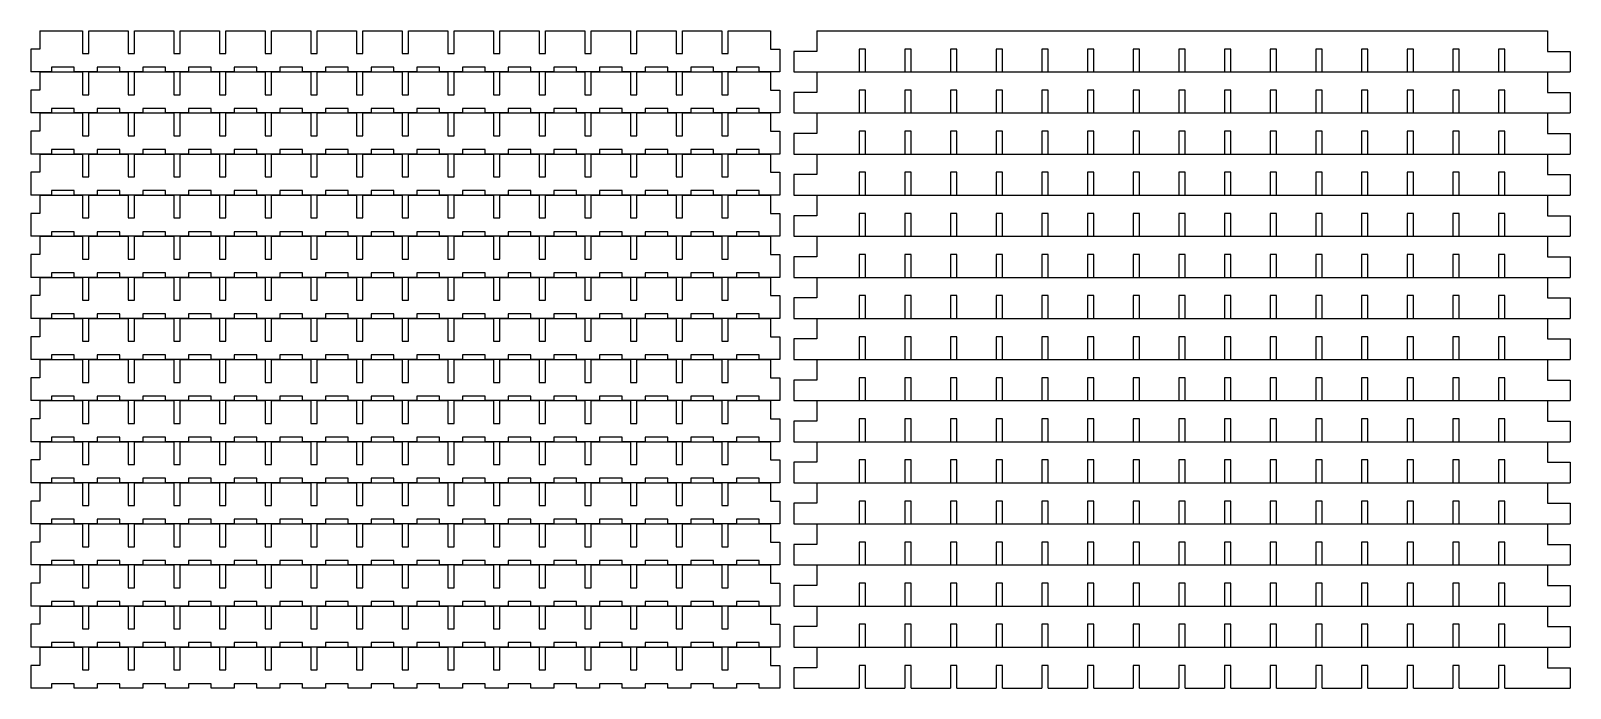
# Model space of a CAD drawing. Header units: millimetres. Extents: x 29 to 366, y 89 to 233.
import ezdxf

# ---------------------------------------------------------------- set-up
doc = ezdxf.new("R2010")
doc.units = ezdxf.units.MM

msp = doc.modelspace()

# ---------------------------------------------------------------- linework, layer by layer
at = {"color": 7, "linetype": 'Continuous', "lineweight": 25}
for p, q in [((31.16, 232.54), (31.16, 228.54)), ((31.16, 232.54), (40.46, 232.54)), ((40.46, 232.54), (40.46, 227.54)), ((41.86, 227.54), (41.86, 232.54)), ((41.86, 232.54), (50.46, 232.54)), ((50.46, 232.54), (50.46, 227.54)), ((51.86, 227.54), (51.86, 232.54)), ((51.86, 232.54), (60.46, 232.54)), ((60.46, 232.54), (60.46, 227.54)), ((61.86, 227.54), (61.86, 232.54)), ((61.86, 232.54), (70.46, 232.54)), ((70.46, 232.54), (70.46, 227.54)), ((71.86, 227.54), (71.86, 232.54)), ((71.86, 232.54), (80.46, 232.54)), ((80.46, 232.54), (80.46, 227.54)), ((81.86, 227.54), (81.86, 232.54)), ((81.86, 232.54), (90.46, 232.54)), ((90.46, 232.54), (90.46, 227.54)), ((91.86, 227.54), (91.86, 232.54)), ((91.86, 232.54), (100.46, 232.54)), ((100.46, 232.54), (100.46, 227.54)), ((101.86, 227.54), (101.86, 232.54)), ((101.86, 232.54), (110.46, 232.54)), ((110.46, 232.54), (110.46, 227.54)), ((111.86, 227.54), (111.86, 232.54)), ((111.86, 232.54), (120.46, 232.54)), ((120.46, 232.54), (120.46, 227.54)), ((121.86, 227.54), (121.86, 232.54)), ((121.86, 232.54), (130.46, 232.54)), ((130.46, 232.54), (130.46, 227.54)), ((131.86, 227.54), (131.86, 232.54)), ((131.86, 232.54), (140.46, 232.54)), ((140.46, 232.54), (140.46, 227.54)), ((141.86, 227.54), (141.86, 232.54)), ((141.86, 232.54), (150.46, 232.54)), ((150.46, 232.54), (150.46, 227.54)), ((151.86, 227.54), (151.86, 232.54)), ((151.86, 232.54), (160.46, 232.54)), ((160.46, 232.54), (160.46, 227.54)), ((161.86, 227.54), (161.86, 232.54)), ((161.86, 232.54), (170.46, 232.54)), ((170.46, 232.54), (170.46, 227.54)), ((171.86, 227.54), (171.86, 232.54)), ((171.86, 232.54), (180.46, 232.54)), ((180.46, 232.54), (180.46, 227.54)), ((181.86, 227.54), (181.86, 232.54)), ((181.86, 232.54), (191.16, 232.54)), ((191.16, 232.54), (191.16, 228.54)), ((201.25, 232.54), (201.25, 228.04)), ((201.25, 232.54), (361.25, 232.54)), ((361.25, 232.54), (361.25, 228.04)), ((29.16, 228.54), (29.16, 223.54)), ((31.16, 228.54), (29.16, 228.54)), ((40.46, 227.54), (41.86, 227.54)), ((50.46, 227.54), (51.86, 227.54)), ((60.46, 227.54), (61.86, 227.54)), ((70.46, 227.54), (71.86, 227.54)), ((80.46, 227.54), (81.86, 227.54)), ((90.46, 227.54), (91.86, 227.54)), ((100.46, 227.54), (101.86, 227.54)), ((110.46, 227.54), (111.86, 227.54)), ((120.46, 227.54), (121.86, 227.54)), ((130.46, 227.54), (131.86, 227.54)), ((140.46, 227.54), (141.86, 227.54)), ((150.46, 227.54), (151.86, 227.54)), ((160.46, 227.54), (161.86, 227.54)), ((170.46, 227.54), (171.86, 227.54)), ((180.46, 227.54), (181.86, 227.54)), ((191.16, 228.54), (193.16, 228.54)), ((193.16, 228.54), (193.16, 223.54)), ((196.25, 228.04), (196.25, 223.54)), ((201.25, 228.04), (196.25, 228.04)), ((211.95, 228.54), (210.55, 228.54)), ((210.55, 228.54), (210.55, 223.54)), ((211.95, 223.54), (211.95, 228.54)), ((221.95, 228.54), (220.55, 228.54)), ((220.55, 228.54), (220.55, 223.54)), ((221.95, 223.54), (221.95, 228.54)), ((231.95, 228.54), (230.55, 228.54)), ((230.55, 228.54), (230.55, 223.54)), ((231.95, 223.54), (231.95, 228.54)), ((241.95, 228.54), (240.55, 228.54)), ((240.55, 228.54), (240.55, 223.54)), ((241.95, 223.54), (241.95, 228.54)), ((251.95, 228.54), (250.55, 228.54)), ((250.55, 228.54), (250.55, 223.54)), ((251.95, 223.54), (251.95, 228.54)), ((261.95, 228.54), (260.55, 228.54)), ((260.55, 228.54), (260.55, 223.54)), ((261.95, 223.54), (261.95, 228.54)), ((271.95, 228.54), (270.55, 228.54)), ((270.55, 228.54), (270.55, 223.54)), ((271.95, 223.54), (271.95, 228.54)), ((281.95, 228.54), (280.55, 228.54)), ((280.55, 228.54), (280.55, 223.54)), ((281.95, 223.54), (281.95, 228.54)), ((291.95, 228.54), (290.55, 228.54)), ((290.55, 228.54), (290.55, 223.54)), ((291.95, 223.54), (291.95, 228.54)), ((301.95, 228.54), (300.55, 228.54)), ((300.55, 228.54), (300.55, 223.54)), ((301.95, 223.54), (301.95, 228.54)), ((311.95, 228.54), (310.55, 228.54)), ((310.55, 228.54), (310.55, 223.54)), ((311.95, 223.54), (311.95, 228.54)), ((321.95, 228.54), (320.55, 228.54)), ((320.55, 228.54), (320.55, 223.54)), ((321.95, 223.54), (321.95, 228.54)), ((331.95, 228.54), (330.55, 228.54)), ((330.55, 228.54), (330.55, 223.54)), ((331.95, 223.54), (331.95, 228.54)), ((341.95, 228.54), (340.55, 228.54)), ((340.55, 228.54), (340.55, 223.54)), ((341.95, 223.54), (341.95, 228.54)), ((351.95, 228.54), (350.55, 228.54)), ((350.55, 228.54), (350.55, 223.54)), ((351.95, 223.54), (351.95, 228.54)), ((361.25, 228.04), (366.25, 228.04)), ((366.25, 228.04), (366.25, 223.54)), ((33.66, 223.54), (29.16, 223.54)), ((31.16, 223.54), (31.16, 219.54)), ((31.16, 223.54), (40.46, 223.54)), ((38.66, 224.54), (33.66, 224.54)), ((33.66, 224.54), (33.66, 223.54)), ((38.66, 223.54), (38.66, 224.54)), ((43.66, 223.54), (38.66, 223.54)), ((40.46, 223.54), (40.46, 218.54)), ((41.86, 218.54), (41.86, 223.54)), ((41.86, 223.54), (50.46, 223.54)), ((48.66, 224.54), (43.66, 224.54)), ((43.66, 224.54), (43.66, 223.54)), ((48.66, 223.54), (48.66, 224.54)), ((53.66, 223.54), (48.66, 223.54)), ((50.46, 223.54), (50.46, 218.54)), ((51.86, 218.54), (51.86, 223.54)), ((51.86, 223.54), (60.46, 223.54)), ((58.66, 224.54), (53.66, 224.54)), ((53.66, 224.54), (53.66, 223.54)), ((58.66, 223.54), (58.66, 224.54)), ((63.66, 223.54), (58.66, 223.54)), ((60.46, 223.54), (60.46, 218.54)), ((61.86, 218.54), (61.86, 223.54)), ((61.86, 223.54), (70.46, 223.54)), ((68.66, 224.54), (63.66, 224.54)), ((63.66, 224.54), (63.66, 223.54)), ((68.66, 223.54), (68.66, 224.54)), ((73.66, 223.54), (68.66, 223.54)), ((70.46, 223.54), (70.46, 218.54)), ((71.86, 218.54), (71.86, 223.54)), ((71.86, 223.54), (80.46, 223.54)), ((78.66, 224.54), (73.66, 224.54)), ((73.66, 224.54), (73.66, 223.54)), ((78.66, 223.54), (78.66, 224.54)), ((83.66, 223.54), (78.66, 223.54)), ((80.46, 223.54), (80.46, 218.54)), ((81.86, 218.54), (81.86, 223.54)), ((81.86, 223.54), (90.46, 223.54)), ((88.66, 224.54), (83.66, 224.54)), ((83.66, 224.54), (83.66, 223.54)), ((88.66, 223.54), (88.66, 224.54)), ((93.66, 223.54), (88.66, 223.54)), ((90.46, 223.54), (90.46, 218.54)), ((91.86, 218.54), (91.86, 223.54)), ((91.86, 223.54), (100.46, 223.54)), ((98.66, 224.54), (93.66, 224.54)), ((93.66, 224.54), (93.66, 223.54)), ((98.66, 223.54), (98.66, 224.54)), ((103.66, 223.54), (98.66, 223.54)), ((100.46, 223.54), (100.46, 218.54)), ((101.86, 218.54), (101.86, 223.54)), ((101.86, 223.54), (110.46, 223.54)), ((108.66, 224.54), (103.66, 224.54)), ((103.66, 224.54), (103.66, 223.54)), ((108.66, 223.54), (108.66, 224.54)), ((113.66, 223.54), (108.66, 223.54)), ((110.46, 223.54), (110.46, 218.54)), ((111.86, 218.54), (111.86, 223.54)), ((111.86, 223.54), (120.46, 223.54)), ((118.66, 224.54), (113.66, 224.54)), ((113.66, 224.54), (113.66, 223.54)), ((118.66, 223.54), (118.66, 224.54)), ((123.66, 223.54), (118.66, 223.54)), ((120.46, 223.54), (120.46, 218.54)), ((121.86, 218.54), (121.86, 223.54)), ((121.86, 223.54), (130.46, 223.54)), ((128.66, 224.54), (123.66, 224.54)), ((123.66, 224.54), (123.66, 223.54)), ((128.66, 223.54), (128.66, 224.54)), ((133.66, 223.54), (128.66, 223.54)), ((130.46, 223.54), (130.46, 218.54)), ((131.86, 218.54), (131.86, 223.54)), ((131.86, 223.54), (140.46, 223.54)), ((138.66, 224.54), (133.66, 224.54)), ((133.66, 224.54), (133.66, 223.54)), ((138.66, 223.54), (138.66, 224.54)), ((143.66, 223.54), (138.66, 223.54)), ((140.46, 223.54), (140.46, 218.54)), ((141.86, 218.54), (141.86, 223.54)), ((141.86, 223.54), (150.46, 223.54)), ((148.66, 224.54), (143.66, 224.54)), ((143.66, 224.54), (143.66, 223.54)), ((148.66, 223.54), (148.66, 224.54)), ((153.66, 223.54), (148.66, 223.54)), ((150.46, 223.54), (150.46, 218.54)), ((151.86, 218.54), (151.86, 223.54)), ((151.86, 223.54), (160.46, 223.54)), ((158.66, 224.54), (153.66, 224.54)), ((153.66, 224.54), (153.66, 223.54)), ((158.66, 223.54), (158.66, 224.54)), ((163.66, 223.54), (158.66, 223.54)), ((160.46, 223.54), (160.46, 218.54)), ((161.86, 218.54), (161.86, 223.54)), ((161.86, 223.54), (170.46, 223.54)), ((168.66, 224.54), (163.66, 224.54)), ((163.66, 224.54), (163.66, 223.54)), ((168.66, 223.54), (168.66, 224.54)), ((173.66, 223.54), (168.66, 223.54)), ((170.46, 223.54), (170.46, 218.54)), ((171.86, 218.54), (171.86, 223.54)), ((171.86, 223.54), (180.46, 223.54)), ((178.66, 224.54), (173.66, 224.54)), ((173.66, 224.54), (173.66, 223.54)), ((178.66, 223.54), (178.66, 224.54)), ((183.66, 223.54), (178.66, 223.54)), ((180.46, 223.54), (180.46, 218.54)), ((181.86, 218.54), (181.86, 223.54)), ((181.86, 223.54), (191.16, 223.54)), ((188.66, 224.54), (183.66, 224.54)), ((183.66, 224.54), (183.66, 223.54)), ((188.66, 223.54), (188.66, 224.54)), ((193.16, 223.54), (188.66, 223.54)), ((191.16, 223.54), (191.16, 219.54)), ((196.25, 223.54), (210.55, 223.54)), ((201.25, 223.54), (201.25, 219.04)), ((201.25, 223.54), (361.25, 223.54)), ((211.95, 223.54), (220.55, 223.54)), ((221.95, 223.54), (230.55, 223.54)), ((231.95, 223.54), (240.55, 223.54)), ((241.95, 223.54), (250.55, 223.54)), ((251.95, 223.54), (260.55, 223.54)), ((261.95, 223.54), (270.55, 223.54)), ((271.95, 223.54), (280.55, 223.54)), ((281.95, 223.54), (290.55, 223.54)), ((291.95, 223.54), (300.55, 223.54)), ((301.95, 223.54), (310.55, 223.54)), ((311.95, 223.54), (320.55, 223.54)), ((321.95, 223.54), (330.55, 223.54)), ((331.95, 223.54), (340.55, 223.54)), ((341.95, 223.54), (350.55, 223.54)), ((351.95, 223.54), (366.25, 223.54)), ((361.25, 223.54), (361.25, 219.04)), ((29.16, 219.54), (29.16, 214.54)), ((31.16, 219.54), (29.16, 219.54)), ((191.16, 219.54), (193.16, 219.54)), ((193.16, 219.54), (193.16, 214.54)), ((211.95, 219.54), (210.55, 219.54)), ((210.55, 219.54), (210.55, 214.54)), ((211.95, 214.54), (211.95, 219.54)), ((221.95, 219.54), (220.55, 219.54)), ((220.55, 219.54), (220.55, 214.54)), ((221.95, 214.54), (221.95, 219.54)), ((231.95, 219.54), (230.55, 219.54)), ((230.55, 219.54), (230.55, 214.54)), ((231.95, 214.54), (231.95, 219.54)), ((240.55, 219.54), (240.55, 214.54)), ((241.95, 219.54), (240.55, 219.54)), ((241.95, 214.54), (241.95, 219.54)), ((250.55, 219.54), (250.55, 214.54)), ((251.95, 219.54), (250.55, 219.54)), ((251.95, 214.54), (251.95, 219.54)), ((260.55, 219.54), (260.55, 214.54)), ((261.95, 219.54), (260.55, 219.54)), ((261.95, 214.54), (261.95, 219.54)), ((270.55, 219.54), (270.55, 214.54)), ((271.95, 219.54), (270.55, 219.54)), ((271.95, 214.54), (271.95, 219.54)), ((280.55, 219.54), (280.55, 214.54)), ((281.95, 219.54), (280.55, 219.54)), ((281.95, 214.54), (281.95, 219.54)), ((290.55, 219.54), (290.55, 214.54)), ((291.95, 219.54), (290.55, 219.54)), ((291.95, 214.54), (291.95, 219.54)), ((301.95, 219.54), (300.55, 219.54)), ((300.55, 219.54), (300.55, 214.54)), ((301.95, 214.54), (301.95, 219.54)), ((310.55, 219.54), (310.55, 214.54)), ((311.95, 219.54), (310.55, 219.54)), ((311.95, 214.54), (311.95, 219.54)), ((321.95, 219.54), (320.55, 219.54)), ((320.55, 219.54), (320.55, 214.54)), ((321.95, 214.54), (321.95, 219.54)), ((330.55, 219.54), (330.55, 214.54)), ((331.95, 219.54), (330.55, 219.54)), ((331.95, 214.54), (331.95, 219.54)), ((341.95, 219.54), (340.55, 219.54)), ((340.55, 219.54), (340.55, 214.54)), ((341.95, 214.54), (341.95, 219.54)), ((351.95, 219.54), (350.55, 219.54)), ((350.55, 219.54), (350.55, 214.54)), ((351.95, 214.54), (351.95, 219.54)), ((40.46, 218.54), (41.86, 218.54)), ((50.46, 218.54), (51.86, 218.54)), ((60.46, 218.54), (61.86, 218.54)), ((70.46, 218.54), (71.86, 218.54)), ((80.46, 218.54), (81.86, 218.54)), ((90.46, 218.54), (91.86, 218.54)), ((100.46, 218.54), (101.86, 218.54)), ((110.46, 218.54), (111.86, 218.54)), ((120.46, 218.54), (121.86, 218.54)), ((130.46, 218.54), (131.86, 218.54)), ((140.46, 218.54), (141.86, 218.54)), ((150.46, 218.54), (151.86, 218.54)), ((160.46, 218.54), (161.86, 218.54)), ((170.46, 218.54), (171.86, 218.54)), ((180.46, 218.54), (181.86, 218.54)), ((196.25, 219.04), (196.25, 214.54)), ((201.25, 219.04), (196.25, 219.04)), ((361.25, 219.04), (366.25, 219.04)), ((366.25, 219.04), (366.25, 214.54)), ((33.66, 214.54), (29.16, 214.54)), ((31.16, 214.54), (31.16, 210.54)), ((31.16, 214.54), (40.46, 214.54)), ((38.66, 215.54), (33.66, 215.54)), ((33.66, 215.54), (33.66, 214.54)), ((38.66, 214.54), (38.66, 215.54)), ((43.66, 214.54), (38.66, 214.54)), ((40.46, 214.54), (40.46, 209.54)), ((41.86, 209.54), (41.86, 214.54)), ((41.86, 214.54), (50.46, 214.54)), ((48.66, 215.54), (43.66, 215.54)), ((43.66, 215.54), (43.66, 214.54)), ((48.66, 214.54), (48.66, 215.54)), ((53.66, 214.54), (48.66, 214.54)), ((50.46, 214.54), (50.46, 209.54)), ((51.86, 209.54), (51.86, 214.54)), ((51.86, 214.54), (60.46, 214.54)), ((58.66, 215.54), (53.66, 215.54)), ((53.66, 215.54), (53.66, 214.54)), ((58.66, 214.54), (58.66, 215.54)), ((63.66, 214.54), (58.66, 214.54)), ((60.46, 214.54), (60.46, 209.54)), ((61.86, 209.54), (61.86, 214.54)), ((61.86, 214.54), (70.46, 214.54)), ((68.66, 215.54), (63.66, 215.54)), ((63.66, 215.54), (63.66, 214.54)), ((68.66, 214.54), (68.66, 215.54)), ((73.66, 214.54), (68.66, 214.54)), ((70.46, 214.54), (70.46, 209.54)), ((71.86, 209.54), (71.86, 214.54)), ((71.86, 214.54), (80.46, 214.54)), ((78.66, 215.54), (73.66, 215.54)), ((73.66, 215.54), (73.66, 214.54)), ((78.66, 214.54), (78.66, 215.54)), ((83.66, 214.54), (78.66, 214.54)), ((80.46, 214.54), (80.46, 209.54)), ((81.86, 209.54), (81.86, 214.54)), ((81.86, 214.54), (90.46, 214.54)), ((88.66, 215.54), (83.66, 215.54)), ((83.66, 215.54), (83.66, 214.54)), ((88.66, 214.54), (88.66, 215.54)), ((93.66, 214.54), (88.66, 214.54)), ((90.46, 214.54), (90.46, 209.54)), ((91.86, 209.54), (91.86, 214.54)), ((91.86, 214.54), (100.46, 214.54)), ((98.66, 215.54), (93.66, 215.54)), ((93.66, 215.54), (93.66, 214.54)), ((98.66, 214.54), (98.66, 215.54)), ((103.66, 214.54), (98.66, 214.54)), ((100.46, 214.54), (100.46, 209.54)), ((101.86, 209.54), (101.86, 214.54)), ((101.86, 214.54), (110.46, 214.54)), ((108.66, 215.54), (103.66, 215.54)), ((103.66, 215.54), (103.66, 214.54)), ((108.66, 214.54), (108.66, 215.54)), ((113.66, 214.54), (108.66, 214.54)), ((110.46, 214.54), (110.46, 209.54)), ((111.86, 209.54), (111.86, 214.54)), ((111.86, 214.54), (120.46, 214.54)), ((118.66, 215.54), (113.66, 215.54)), ((113.66, 215.54), (113.66, 214.54)), ((118.66, 214.54), (118.66, 215.54)), ((123.66, 214.54), (118.66, 214.54)), ((120.46, 214.54), (120.46, 209.54)), ((121.86, 209.54), (121.86, 214.54)), ((121.86, 214.54), (130.46, 214.54)), ((128.66, 215.54), (123.66, 215.54)), ((123.66, 215.54), (123.66, 214.54)), ((128.66, 214.54), (128.66, 215.54)), ((133.66, 214.54), (128.66, 214.54)), ((130.46, 214.54), (130.46, 209.54)), ((131.86, 209.54), (131.86, 214.54)), ((131.86, 214.54), (140.46, 214.54)), ((138.66, 215.54), (133.66, 215.54)), ((133.66, 215.54), (133.66, 214.54)), ((138.66, 214.54), (138.66, 215.54)), ((143.66, 214.54), (138.66, 214.54)), ((140.46, 214.54), (140.46, 209.54)), ((141.86, 209.54), (141.86, 214.54)), ((141.86, 214.54), (150.46, 214.54)), ((148.66, 215.54), (143.66, 215.54)), ((143.66, 215.54), (143.66, 214.54)), ((148.66, 214.54), (148.66, 215.54)), ((153.66, 214.54), (148.66, 214.54)), ((150.46, 214.54), (150.46, 209.54)), ((151.86, 209.54), (151.86, 214.54)), ((151.86, 214.54), (160.46, 214.54)), ((158.66, 215.54), (153.66, 215.54)), ((153.66, 215.54), (153.66, 214.54)), ((158.66, 214.54), (158.66, 215.54)), ((163.66, 214.54), (158.66, 214.54)), ((160.46, 214.54), (160.46, 209.54)), ((161.86, 209.54), (161.86, 214.54)), ((161.86, 214.54), (170.46, 214.54)), ((168.66, 215.54), (163.66, 215.54)), ((163.66, 215.54), (163.66, 214.54)), ((168.66, 214.54), (168.66, 215.54)), ((173.66, 214.54), (168.66, 214.54)), ((170.46, 214.54), (170.46, 209.54)), ((171.86, 209.54), (171.86, 214.54)), ((171.86, 214.54), (180.46, 214.54)), ((178.66, 215.54), (173.66, 215.54)), ((173.66, 215.54), (173.66, 214.54)), ((178.66, 214.54), (178.66, 215.54)), ((183.66, 214.54), (178.66, 214.54)), ((180.46, 214.54), (180.46, 209.54)), ((181.86, 209.54), (181.86, 214.54)), ((181.86, 214.54), (191.16, 214.54)), ((188.66, 215.54), (183.66, 215.54)), ((183.66, 215.54), (183.66, 214.54)), ((188.66, 214.54), (188.66, 215.54)), ((193.16, 214.54), (188.66, 214.54)), ((191.16, 214.54), (191.16, 210.54)), ((196.25, 214.54), (210.55, 214.54)), ((201.25, 214.54), (201.25, 210.04)), ((201.25, 214.54), (361.25, 214.54)), ((211.95, 214.54), (220.55, 214.54)), ((221.95, 214.54), (230.55, 214.54)), ((231.95, 214.54), (240.55, 214.54)), ((241.95, 214.54), (250.55, 214.54)), ((251.95, 214.54), (260.55, 214.54)), ((261.95, 214.54), (270.55, 214.54)), ((271.95, 214.54), (280.55, 214.54)), ((281.95, 214.54), (290.55, 214.54)), ((291.95, 214.54), (300.55, 214.54)), ((301.95, 214.54), (310.55, 214.54)), ((311.95, 214.54), (320.55, 214.54)), ((321.95, 214.54), (330.55, 214.54)), ((331.95, 214.54), (340.55, 214.54)), ((341.95, 214.54), (350.55, 214.54)), ((351.95, 214.54), (366.25, 214.54)), ((361.25, 214.54), (361.25, 210.04)), ((29.16, 210.54), (29.16, 205.54)), ((31.16, 210.54), (29.16, 210.54)), ((40.46, 209.54), (41.86, 209.54)), ((50.46, 209.54), (51.86, 209.54)), ((60.46, 209.54), (61.86, 209.54)), ((70.46, 209.54), (71.86, 209.54)), ((80.46, 209.54), (81.86, 209.54)), ((90.46, 209.54), (91.86, 209.54)), ((100.46, 209.54), (101.86, 209.54)), ((110.46, 209.54), (111.86, 209.54)), ((120.46, 209.54), (121.86, 209.54)), ((130.46, 209.54), (131.86, 209.54)), ((140.46, 209.54), (141.86, 209.54)), ((150.46, 209.54), (151.86, 209.54)), ((160.46, 209.54), (161.86, 209.54)), ((170.46, 209.54), (171.86, 209.54)), ((180.46, 209.54), (181.86, 209.54)), ((191.16, 210.54), (193.16, 210.54)), ((193.16, 210.54), (193.16, 205.54)), ((196.25, 210.04), (196.25, 205.54)), ((201.25, 210.04), (196.25, 210.04)), ((211.95, 210.54), (210.55, 210.54)), ((210.55, 210.54), (210.55, 205.54)), ((211.95, 205.54), (211.95, 210.54)), ((221.95, 210.54), (220.55, 210.54)), ((220.55, 210.54), (220.55, 205.54)), ((221.95, 205.54), (221.95, 210.54)), ((231.95, 210.54), (230.55, 210.54)), ((230.55, 210.54), (230.55, 205.54)), ((231.95, 205.54), (231.95, 210.54)), ((241.95, 210.54), (240.55, 210.54)), ((240.55, 210.54), (240.55, 205.54)), ((241.95, 205.54), (241.95, 210.54)), ((251.95, 210.54), (250.55, 210.54)), ((250.55, 210.54), (250.55, 205.54)), ((251.95, 205.54), (251.95, 210.54)), ((261.95, 210.54), (260.55, 210.54)), ((260.55, 210.54), (260.55, 205.54)), ((261.95, 205.54), (261.95, 210.54)), ((271.95, 210.54), (270.55, 210.54)), ((270.55, 210.54), (270.55, 205.54)), ((271.95, 205.54), (271.95, 210.54)), ((281.95, 210.54), (280.55, 210.54)), ((280.55, 210.54), (280.55, 205.54)), ((281.95, 205.54), (281.95, 210.54)), ((291.95, 210.54), (290.55, 210.54)), ((290.55, 210.54), (290.55, 205.54)), ((291.95, 205.54), (291.95, 210.54)), ((301.95, 210.54), (300.55, 210.54)), ((300.55, 210.54), (300.55, 205.54)), ((301.95, 205.54), (301.95, 210.54)), ((311.95, 210.54), (310.55, 210.54)), ((310.55, 210.54), (310.55, 205.54)), ((311.95, 205.54), (311.95, 210.54)), ((321.95, 210.54), (320.55, 210.54)), ((320.55, 210.54), (320.55, 205.54)), ((321.95, 205.54), (321.95, 210.54)), ((331.95, 210.54), (330.55, 210.54)), ((330.55, 210.54), (330.55, 205.54)), ((331.95, 205.54), (331.95, 210.54)), ((341.95, 210.54), (340.55, 210.54)), ((340.55, 210.54), (340.55, 205.54)), ((341.95, 205.54), (341.95, 210.54)), ((351.95, 210.54), (350.55, 210.54)), ((350.55, 210.54), (350.55, 205.54)), ((351.95, 205.54), (351.95, 210.54)), ((361.25, 210.04), (366.25, 210.04)), ((366.25, 210.04), (366.25, 205.54)), ((38.66, 206.54), (33.66, 206.54)), ((33.66, 206.54), (33.66, 205.54)), ((38.66, 205.54), (38.66, 206.54)), ((48.66, 206.54), (43.66, 206.54)), ((43.66, 206.54), (43.66, 205.54)), ((48.66, 205.54), (48.66, 206.54)), ((58.66, 206.54), (53.66, 206.54)), ((53.66, 206.54), (53.66, 205.54)), ((58.66, 205.54), (58.66, 206.54)), ((68.66, 206.54), (63.66, 206.54)), ((63.66, 206.54), (63.66, 205.54)), ((68.66, 205.54), (68.66, 206.54)), ((78.66, 206.54), (73.66, 206.54)), ((73.66, 206.54), (73.66, 205.54)), ((78.66, 205.54), (78.66, 206.54)), ((88.66, 206.54), (83.66, 206.54)), ((83.66, 206.54), (83.66, 205.54)), ((88.66, 205.54), (88.66, 206.54)), ((98.66, 206.54), (93.66, 206.54)), ((93.66, 206.54), (93.66, 205.54)), ((98.66, 205.54), (98.66, 206.54)), ((108.66, 206.54), (103.66, 206.54)), ((103.66, 206.54), (103.66, 205.54)), ((108.66, 205.54), (108.66, 206.54)), ((118.66, 206.54), (113.66, 206.54)), ((113.66, 206.54), (113.66, 205.54)), ((118.66, 205.54), (118.66, 206.54)), ((128.66, 206.54), (123.66, 206.54)), ((123.66, 206.54), (123.66, 205.54)), ((128.66, 205.54), (128.66, 206.54)), ((138.66, 206.54), (133.66, 206.54)), ((133.66, 206.54), (133.66, 205.54)), ((138.66, 205.54), (138.66, 206.54)), ((148.66, 206.54), (143.66, 206.54)), ((143.66, 206.54), (143.66, 205.54)), ((148.66, 205.54), (148.66, 206.54)), ((158.66, 206.54), (153.66, 206.54)), ((153.66, 206.54), (153.66, 205.54)), ((158.66, 205.54), (158.66, 206.54)), ((168.66, 206.54), (163.66, 206.54)), ((163.66, 206.54), (163.66, 205.54)), ((168.66, 205.54), (168.66, 206.54)), ((178.66, 206.54), (173.66, 206.54)), ((173.66, 206.54), (173.66, 205.54)), ((178.66, 205.54), (178.66, 206.54)), ((188.66, 206.54), (183.66, 206.54)), ((183.66, 206.54), (183.66, 205.54)), ((188.66, 205.54), (188.66, 206.54)), ((33.66, 205.54), (29.16, 205.54)), ((31.16, 205.54), (31.16, 201.54)), ((31.16, 205.54), (40.46, 205.54)), ((43.66, 205.54), (38.66, 205.54)), ((40.46, 205.54), (40.46, 200.54)), ((41.86, 200.54), (41.86, 205.54)), ((41.86, 205.54), (50.46, 205.54)), ((53.66, 205.54), (48.66, 205.54)), ((50.46, 205.54), (50.46, 200.54)), ((51.86, 200.54), (51.86, 205.54)), ((51.86, 205.54), (60.46, 205.54)), ((63.66, 205.54), (58.66, 205.54)), ((60.46, 205.54), (60.46, 200.54)), ((61.86, 200.54), (61.86, 205.54)), ((61.86, 205.54), (70.46, 205.54)), ((73.66, 205.54), (68.66, 205.54)), ((70.46, 205.54), (70.46, 200.54)), ((71.86, 200.54), (71.86, 205.54)), ((71.86, 205.54), (80.46, 205.54)), ((83.66, 205.54), (78.66, 205.54)), ((80.46, 205.54), (80.46, 200.54)), ((81.86, 200.54), (81.86, 205.54)), ((81.86, 205.54), (90.46, 205.54)), ((93.66, 205.54), (88.66, 205.54)), ((90.46, 205.54), (90.46, 200.54)), ((91.86, 200.54), (91.86, 205.54)), ((91.86, 205.54), (100.46, 205.54)), ((103.66, 205.54), (98.66, 205.54)), ((100.46, 205.54), (100.46, 200.54)), ((101.86, 200.54), (101.86, 205.54)), ((101.86, 205.54), (110.46, 205.54)), ((113.66, 205.54), (108.66, 205.54)), ((110.46, 205.54), (110.46, 200.54)), ((111.86, 200.54), (111.86, 205.54)), ((111.86, 205.54), (120.46, 205.54)), ((123.66, 205.54), (118.66, 205.54)), ((120.46, 205.54), (120.46, 200.54)), ((121.86, 200.54), (121.86, 205.54)), ((121.86, 205.54), (130.46, 205.54)), ((133.66, 205.54), (128.66, 205.54)), ((130.46, 205.54), (130.46, 200.54)), ((131.86, 200.54), (131.86, 205.54)), ((131.86, 205.54), (140.46, 205.54)), ((143.66, 205.54), (138.66, 205.54)), ((140.46, 205.54), (140.46, 200.54)), ((141.86, 200.54), (141.86, 205.54)), ((141.86, 205.54), (150.46, 205.54)), ((153.66, 205.54), (148.66, 205.54)), ((150.46, 205.54), (150.46, 200.54)), ((151.86, 200.54), (151.86, 205.54)), ((151.86, 205.54), (160.46, 205.54)), ((163.66, 205.54), (158.66, 205.54)), ((160.46, 205.54), (160.46, 200.54)), ((161.86, 200.54), (161.86, 205.54)), ((161.86, 205.54), (170.46, 205.54)), ((173.66, 205.54), (168.66, 205.54)), ((170.46, 205.54), (170.46, 200.54)), ((171.86, 200.54), (171.86, 205.54)), ((171.86, 205.54), (180.46, 205.54)), ((183.66, 205.54), (178.66, 205.54)), ((180.46, 205.54), (180.46, 200.54)), ((181.86, 200.54), (181.86, 205.54)), ((181.86, 205.54), (191.16, 205.54)), ((193.16, 205.54), (188.66, 205.54)), ((191.16, 205.54), (191.16, 201.54)), ((196.25, 205.54), (210.55, 205.54)), ((201.25, 205.54), (201.25, 201.04)), ((201.25, 205.54), (361.25, 205.54)), ((211.95, 205.54), (220.55, 205.54)), ((221.95, 205.54), (230.55, 205.54)), ((231.95, 205.54), (240.55, 205.54)), ((241.95, 205.54), (250.55, 205.54)), ((251.95, 205.54), (260.55, 205.54)), ((261.95, 205.54), (270.55, 205.54)), ((271.95, 205.54), (280.55, 205.54)), ((281.95, 205.54), (290.55, 205.54)), ((291.95, 205.54), (300.55, 205.54)), ((301.95, 205.54), (310.55, 205.54)), ((311.95, 205.54), (320.55, 205.54)), ((321.95, 205.54), (330.55, 205.54)), ((331.95, 205.54), (340.55, 205.54)), ((341.95, 205.54), (350.55, 205.54)), ((351.95, 205.54), (366.25, 205.54)), ((361.25, 205.54), (361.25, 201.04)), ((29.16, 201.54), (29.16, 196.54)), ((31.16, 201.54), (29.16, 201.54)), ((40.46, 200.54), (41.86, 200.54)), ((50.46, 200.54), (51.86, 200.54)), ((60.46, 200.54), (61.86, 200.54)), ((70.46, 200.54), (71.86, 200.54)), ((80.46, 200.54), (81.86, 200.54)), ((90.46, 200.54), (91.86, 200.54)), ((100.46, 200.54), (101.86, 200.54)), ((110.46, 200.54), (111.86, 200.54)), ((120.46, 200.54), (121.86, 200.54)), ((130.46, 200.54), (131.86, 200.54)), ((140.46, 200.54), (141.86, 200.54)), ((150.46, 200.54), (151.86, 200.54)), ((160.46, 200.54), (161.86, 200.54)), ((170.46, 200.54), (171.86, 200.54)), ((180.46, 200.54), (181.86, 200.54)), ((191.16, 201.54), (193.16, 201.54)), ((193.16, 201.54), (193.16, 196.54)), ((196.25, 201.04), (196.25, 196.54)), ((201.25, 201.04), (196.25, 201.04)), ((211.95, 201.54), (210.55, 201.54)), ((210.55, 201.54), (210.55, 196.54)), ((211.95, 196.54), (211.95, 201.54)), ((221.95, 201.54), (220.55, 201.54)), ((220.55, 201.54), (220.55, 196.54)), ((221.95, 196.54), (221.95, 201.54)), ((231.95, 201.54), (230.55, 201.54)), ((230.55, 201.54), (230.55, 196.54)), ((231.95, 196.54), (231.95, 201.54)), ((241.95, 201.54), (240.55, 201.54)), ((240.55, 201.54), (240.55, 196.54)), ((241.95, 196.54), (241.95, 201.54)), ((251.95, 201.54), (250.55, 201.54)), ((250.55, 201.54), (250.55, 196.54)), ((251.95, 196.54), (251.95, 201.54)), ((261.95, 201.54), (260.55, 201.54)), ((260.55, 201.54), (260.55, 196.54)), ((261.95, 196.54), (261.95, 201.54)), ((271.95, 201.54), (270.55, 201.54)), ((270.55, 201.54), (270.55, 196.54)), ((271.95, 196.54), (271.95, 201.54)), ((281.95, 201.54), (280.55, 201.54)), ((280.55, 201.54), (280.55, 196.54)), ((281.95, 196.54), (281.95, 201.54)), ((291.95, 201.54), (290.55, 201.54)), ((290.55, 201.54), (290.55, 196.54)), ((291.95, 196.54), (291.95, 201.54)), ((301.95, 201.54), (300.55, 201.54)), ((300.55, 201.54), (300.55, 196.54)), ((301.95, 196.54), (301.95, 201.54)), ((311.95, 201.54), (310.55, 201.54)), ((310.55, 201.54), (310.55, 196.54)), ((311.95, 196.54), (311.95, 201.54)), ((321.95, 201.54), (320.55, 201.54)), ((320.55, 201.54), (320.55, 196.54)), ((321.95, 196.54), (321.95, 201.54)), ((331.95, 201.54), (330.55, 201.54)), ((330.55, 201.54), (330.55, 196.54)), ((331.95, 196.54), (331.95, 201.54)), ((341.95, 201.54), (340.55, 201.54)), ((340.55, 201.54), (340.55, 196.54)), ((341.95, 196.54), (341.95, 201.54)), ((351.95, 201.54), (350.55, 201.54)), ((350.55, 201.54), (350.55, 196.54)), ((351.95, 196.54), (351.95, 201.54)), ((361.25, 201.04), (366.25, 201.04)), ((366.25, 201.04), (366.25, 196.54)), ((33.66, 196.54), (29.16, 196.54)), ((31.16, 196.54), (31.16, 192.54)), ((31.16, 196.54), (40.46, 196.54)), ((38.66, 197.54), (33.66, 197.54)), ((33.66, 197.54), (33.66, 196.54)), ((38.66, 196.54), (38.66, 197.54)), ((43.66, 196.54), (38.66, 196.54)), ((40.46, 196.54), (40.46, 191.54)), ((41.86, 191.54), (41.86, 196.54)), ((41.86, 196.54), (50.46, 196.54)), ((48.66, 197.54), (43.66, 197.54)), ((43.66, 197.54), (43.66, 196.54)), ((48.66, 196.54), (48.66, 197.54)), ((53.66, 196.54), (48.66, 196.54)), ((50.46, 196.54), (50.46, 191.54)), ((51.86, 191.54), (51.86, 196.54)), ((51.86, 196.54), (60.46, 196.54)), ((58.66, 197.54), (53.66, 197.54)), ((53.66, 197.54), (53.66, 196.54)), ((58.66, 196.54), (58.66, 197.54)), ((63.66, 196.54), (58.66, 196.54)), ((60.46, 196.54), (60.46, 191.54)), ((61.86, 191.54), (61.86, 196.54)), ((61.86, 196.54), (70.46, 196.54)), ((68.66, 197.54), (63.66, 197.54)), ((63.66, 197.54), (63.66, 196.54)), ((68.66, 196.54), (68.66, 197.54)), ((73.66, 196.54), (68.66, 196.54)), ((70.46, 196.54), (70.46, 191.54)), ((71.86, 191.54), (71.86, 196.54)), ((71.86, 196.54), (80.46, 196.54)), ((78.66, 197.54), (73.66, 197.54)), ((73.66, 197.54), (73.66, 196.54)), ((78.66, 196.54), (78.66, 197.54)), ((83.66, 196.54), (78.66, 196.54)), ((80.46, 196.54), (80.46, 191.54)), ((81.86, 191.54), (81.86, 196.54)), ((81.86, 196.54), (90.46, 196.54)), ((88.66, 197.54), (83.66, 197.54)), ((83.66, 197.54), (83.66, 196.54)), ((88.66, 196.54), (88.66, 197.54)), ((93.66, 196.54), (88.66, 196.54)), ((90.46, 196.54), (90.46, 191.54)), ((91.86, 191.54), (91.86, 196.54)), ((91.86, 196.54), (100.46, 196.54)), ((98.66, 197.54), (93.66, 197.54)), ((93.66, 197.54), (93.66, 196.54)), ((98.66, 196.54), (98.66, 197.54)), ((103.66, 196.54), (98.66, 196.54)), ((100.46, 196.54), (100.46, 191.54)), ((101.86, 191.54), (101.86, 196.54)), ((101.86, 196.54), (110.46, 196.54)), ((108.66, 197.54), (103.66, 197.54)), ((103.66, 197.54), (103.66, 196.54)), ((108.66, 196.54), (108.66, 197.54)), ((113.66, 196.54), (108.66, 196.54)), ((110.46, 196.54), (110.46, 191.54)), ((111.86, 191.54), (111.86, 196.54)), ((111.86, 196.54), (120.46, 196.54)), ((118.66, 197.54), (113.66, 197.54)), ((113.66, 197.54), (113.66, 196.54)), ((118.66, 196.54), (118.66, 197.54)), ((123.66, 196.54), (118.66, 196.54)), ((120.46, 196.54), (120.46, 191.54)), ((121.86, 191.54), (121.86, 196.54)), ((121.86, 196.54), (130.46, 196.54)), ((128.66, 197.54), (123.66, 197.54)), ((123.66, 197.54), (123.66, 196.54)), ((128.66, 196.54), (128.66, 197.54)), ((133.66, 196.54), (128.66, 196.54)), ((130.46, 196.54), (130.46, 191.54)), ((131.86, 191.54), (131.86, 196.54)), ((131.86, 196.54), (140.46, 196.54)), ((138.66, 197.54), (133.66, 197.54)), ((133.66, 197.54), (133.66, 196.54)), ((138.66, 196.54), (138.66, 197.54)), ((143.66, 196.54), (138.66, 196.54)), ((140.46, 196.54), (140.46, 191.54)), ((141.86, 191.54), (141.86, 196.54)), ((141.86, 196.54), (150.46, 196.54)), ((148.66, 197.54), (143.66, 197.54)), ((143.66, 197.54), (143.66, 196.54)), ((148.66, 196.54), (148.66, 197.54)), ((153.66, 196.54), (148.66, 196.54)), ((150.46, 196.54), (150.46, 191.54)), ((151.86, 191.54), (151.86, 196.54)), ((151.86, 196.54), (160.46, 196.54)), ((158.66, 197.54), (153.66, 197.54)), ((153.66, 197.54), (153.66, 196.54)), ((158.66, 196.54), (158.66, 197.54)), ((163.66, 196.54), (158.66, 196.54)), ((160.46, 196.54), (160.46, 191.54)), ((161.86, 191.54), (161.86, 196.54)), ((161.86, 196.54), (170.46, 196.54)), ((168.66, 197.54), (163.66, 197.54)), ((163.66, 197.54), (163.66, 196.54)), ((168.66, 196.54), (168.66, 197.54)), ((173.66, 196.54), (168.66, 196.54)), ((170.46, 196.54), (170.46, 191.54)), ((171.86, 191.54), (171.86, 196.54)), ((171.86, 196.54), (180.46, 196.54)), ((178.66, 197.54), (173.66, 197.54)), ((173.66, 197.54), (173.66, 196.54)), ((178.66, 196.54), (178.66, 197.54)), ((183.66, 196.54), (178.66, 196.54)), ((180.46, 196.54), (180.46, 191.54)), ((181.86, 191.54), (181.86, 196.54)), ((181.86, 196.54), (191.16, 196.54)), ((188.66, 197.54), (183.66, 197.54)), ((183.66, 197.54), (183.66, 196.54)), ((188.66, 196.54), (188.66, 197.54)), ((193.16, 196.54), (188.66, 196.54)), ((191.16, 196.54), (191.16, 192.54)), ((196.25, 196.54), (210.55, 196.54)), ((201.25, 196.54), (201.25, 192.04)), ((201.25, 196.54), (361.25, 196.54)), ((211.95, 196.54), (220.55, 196.54)), ((221.95, 196.54), (230.55, 196.54)), ((231.95, 196.54), (240.55, 196.54)), ((241.95, 196.54), (250.55, 196.54)), ((251.95, 196.54), (260.55, 196.54)), ((261.95, 196.54), (270.55, 196.54)), ((271.95, 196.54), (280.55, 196.54)), ((281.95, 196.54), (290.55, 196.54)), ((291.95, 196.54), (300.55, 196.54)), ((301.95, 196.54), (310.55, 196.54)), ((311.95, 196.54), (320.55, 196.54)), ((321.95, 196.54), (330.55, 196.54)), ((331.95, 196.54), (340.55, 196.54)), ((341.95, 196.54), (350.55, 196.54)), ((351.95, 196.54), (366.25, 196.54)), ((361.25, 196.54), (361.25, 192.04)), ((29.16, 192.54), (29.16, 187.54)), ((31.16, 192.54), (29.16, 192.54)), ((191.16, 192.54), (193.16, 192.54)), ((193.16, 192.54), (193.16, 187.54)), ((211.95, 192.54), (210.55, 192.54)), ((210.55, 192.54), (210.55, 187.54)), ((211.95, 187.54), (211.95, 192.54)), ((221.95, 192.54), (220.55, 192.54)), ((220.55, 192.54), (220.55, 187.54)), ((221.95, 187.54), (221.95, 192.54)), ((231.95, 192.54), (230.55, 192.54)), ((230.55, 192.54), (230.55, 187.54)), ((231.95, 187.54), (231.95, 192.54)), ((241.95, 192.54), (240.55, 192.54)), ((240.55, 192.54), (240.55, 187.54)), ((241.95, 187.54), (241.95, 192.54)), ((251.95, 192.54), (250.55, 192.54)), ((250.55, 192.54), (250.55, 187.54)), ((251.95, 187.54), (251.95, 192.54)), ((261.95, 192.54), (260.55, 192.54)), ((260.55, 192.54), (260.55, 187.54)), ((261.95, 187.54), (261.95, 192.54)), ((271.95, 192.54), (270.55, 192.54)), ((270.55, 192.54), (270.55, 187.54)), ((271.95, 187.54), (271.95, 192.54)), ((281.95, 192.54), (280.55, 192.54)), ((280.55, 192.54), (280.55, 187.54)), ((281.95, 187.54), (281.95, 192.54)), ((291.95, 192.54), (290.55, 192.54)), ((290.55, 192.54), (290.55, 187.54)), ((291.95, 187.54), (291.95, 192.54)), ((301.95, 192.54), (300.55, 192.54)), ((300.55, 192.54), (300.55, 187.54)), ((301.95, 187.54), (301.95, 192.54)), ((311.95, 192.54), (310.55, 192.54)), ((310.55, 192.54), (310.55, 187.54)), ((311.95, 187.54), (311.95, 192.54)), ((321.95, 192.54), (320.55, 192.54)), ((320.55, 192.54), (320.55, 187.54)), ((321.95, 187.54), (321.95, 192.54)), ((331.95, 192.54), (330.55, 192.54)), ((330.55, 192.54), (330.55, 187.54)), ((331.95, 187.54), (331.95, 192.54)), ((341.95, 192.54), (340.55, 192.54)), ((340.55, 192.54), (340.55, 187.54)), ((341.95, 187.54), (341.95, 192.54)), ((351.95, 192.54), (350.55, 192.54)), ((350.55, 192.54), (350.55, 187.54)), ((351.95, 187.54), (351.95, 192.54)), ((40.46, 191.54), (41.86, 191.54)), ((50.46, 191.54), (51.86, 191.54)), ((60.46, 191.54), (61.86, 191.54)), ((70.46, 191.54), (71.86, 191.54)), ((80.46, 191.54), (81.86, 191.54)), ((90.46, 191.54), (91.86, 191.54)), ((100.46, 191.54), (101.86, 191.54)), ((110.46, 191.54), (111.86, 191.54)), ((120.46, 191.54), (121.86, 191.54)), ((130.46, 191.54), (131.86, 191.54)), ((140.46, 191.54), (141.86, 191.54)), ((150.46, 191.54), (151.86, 191.54)), ((160.46, 191.54), (161.86, 191.54)), ((170.46, 191.54), (171.86, 191.54)), ((180.46, 191.54), (181.86, 191.54)), ((196.25, 192.04), (196.25, 187.54)), ((201.25, 192.04), (196.25, 192.04)), ((361.25, 192.04), (366.25, 192.04)), ((366.25, 192.04), (366.25, 187.54)), ((33.66, 187.54), (29.16, 187.54)), ((31.16, 187.54), (31.16, 183.54)), ((31.16, 187.54), (40.46, 187.54)), ((38.66, 188.54), (33.66, 188.54)), ((33.66, 188.54), (33.66, 187.54)), ((38.66, 187.54), (38.66, 188.54)), ((43.66, 187.54), (38.66, 187.54)), ((40.46, 187.54), (40.46, 182.54)), ((41.86, 182.54), (41.86, 187.54)), ((41.86, 187.54), (50.46, 187.54)), ((48.66, 188.54), (43.66, 188.54)), ((43.66, 188.54), (43.66, 187.54)), ((48.66, 187.54), (48.66, 188.54)), ((53.66, 187.54), (48.66, 187.54)), ((50.46, 187.54), (50.46, 182.54)), ((51.86, 182.54), (51.86, 187.54)), ((51.86, 187.54), (60.46, 187.54)), ((58.66, 188.54), (53.66, 188.54)), ((53.66, 188.54), (53.66, 187.54)), ((58.66, 187.54), (58.66, 188.54)), ((63.66, 187.54), (58.66, 187.54)), ((60.46, 187.54), (60.46, 182.54)), ((61.86, 182.54), (61.86, 187.54)), ((61.86, 187.54), (70.46, 187.54)), ((68.66, 188.54), (63.66, 188.54)), ((63.66, 188.54), (63.66, 187.54)), ((68.66, 187.54), (68.66, 188.54)), ((73.66, 187.54), (68.66, 187.54)), ((70.46, 187.54), (70.46, 182.54)), ((71.86, 182.54), (71.86, 187.54)), ((71.86, 187.54), (80.46, 187.54)), ((78.66, 188.54), (73.66, 188.54)), ((73.66, 188.54), (73.66, 187.54)), ((78.66, 187.54), (78.66, 188.54)), ((83.66, 187.54), (78.66, 187.54)), ((80.46, 187.54), (80.46, 182.54)), ((81.86, 182.54), (81.86, 187.54)), ((81.86, 187.54), (90.46, 187.54)), ((88.66, 188.54), (83.66, 188.54)), ((83.66, 188.54), (83.66, 187.54)), ((88.66, 187.54), (88.66, 188.54)), ((93.66, 187.54), (88.66, 187.54)), ((90.46, 187.54), (90.46, 182.54)), ((91.86, 182.54), (91.86, 187.54)), ((91.86, 187.54), (100.46, 187.54)), ((98.66, 188.54), (93.66, 188.54)), ((93.66, 188.54), (93.66, 187.54)), ((98.66, 187.54), (98.66, 188.54)), ((103.66, 187.54), (98.66, 187.54)), ((100.46, 187.54), (100.46, 182.54)), ((101.86, 182.54), (101.86, 187.54)), ((101.86, 187.54), (110.46, 187.54)), ((108.66, 188.54), (103.66, 188.54)), ((103.66, 188.54), (103.66, 187.54)), ((108.66, 187.54), (108.66, 188.54)), ((113.66, 187.54), (108.66, 187.54)), ((110.46, 187.54), (110.46, 182.54)), ((111.86, 182.54), (111.86, 187.54)), ((111.86, 187.54), (120.46, 187.54)), ((118.66, 188.54), (113.66, 188.54)), ((113.66, 188.54), (113.66, 187.54)), ((118.66, 187.54), (118.66, 188.54)), ((123.66, 187.54), (118.66, 187.54)), ((120.46, 187.54), (120.46, 182.54)), ((121.86, 182.54), (121.86, 187.54)), ((121.86, 187.54), (130.46, 187.54)), ((128.66, 188.54), (123.66, 188.54)), ((123.66, 188.54), (123.66, 187.54)), ((128.66, 187.54), (128.66, 188.54)), ((133.66, 187.54), (128.66, 187.54)), ((130.46, 187.54), (130.46, 182.54)), ((131.86, 182.54), (131.86, 187.54)), ((131.86, 187.54), (140.46, 187.54)), ((138.66, 188.54), (133.66, 188.54)), ((133.66, 188.54), (133.66, 187.54)), ((138.66, 187.54), (138.66, 188.54)), ((143.66, 187.54), (138.66, 187.54)), ((140.46, 187.54), (140.46, 182.54)), ((141.86, 182.54), (141.86, 187.54)), ((141.86, 187.54), (150.46, 187.54)), ((148.66, 188.54), (143.66, 188.54)), ((143.66, 188.54), (143.66, 187.54)), ((148.66, 187.54), (148.66, 188.54)), ((153.66, 187.54), (148.66, 187.54)), ((150.46, 187.54), (150.46, 182.54)), ((151.86, 182.54), (151.86, 187.54)), ((151.86, 187.54), (160.46, 187.54)), ((158.66, 188.54), (153.66, 188.54)), ((153.66, 188.54), (153.66, 187.54)), ((158.66, 187.54), (158.66, 188.54)), ((163.66, 187.54), (158.66, 187.54)), ((160.46, 187.54), (160.46, 182.54)), ((161.86, 182.54), (161.86, 187.54)), ((161.86, 187.54), (170.46, 187.54)), ((168.66, 188.54), (163.66, 188.54)), ((163.66, 188.54), (163.66, 187.54)), ((168.66, 187.54), (168.66, 188.54)), ((173.66, 187.54), (168.66, 187.54)), ((170.46, 187.54), (170.46, 182.54)), ((171.86, 182.54), (171.86, 187.54)), ((171.86, 187.54), (180.46, 187.54)), ((178.66, 188.54), (173.66, 188.54)), ((173.66, 188.54), (173.66, 187.54)), ((178.66, 187.54), (178.66, 188.54)), ((183.66, 187.54), (178.66, 187.54)), ((180.46, 187.54), (180.46, 182.54)), ((181.86, 182.54), (181.86, 187.54)), ((181.86, 187.54), (191.16, 187.54)), ((188.66, 188.54), (183.66, 188.54)), ((183.66, 188.54), (183.66, 187.54)), ((188.66, 187.54), (188.66, 188.54)), ((193.16, 187.54), (188.66, 187.54)), ((191.16, 187.54), (191.16, 183.54)), ((196.25, 187.54), (210.55, 187.54)), ((201.25, 187.54), (201.25, 183.04)), ((201.25, 187.54), (361.25, 187.54)), ((211.95, 187.54), (220.55, 187.54)), ((221.95, 187.54), (230.55, 187.54)), ((231.95, 187.54), (240.55, 187.54)), ((241.95, 187.54), (250.55, 187.54)), ((251.95, 187.54), (260.55, 187.54)), ((261.95, 187.54), (270.55, 187.54)), ((271.95, 187.54), (280.55, 187.54)), ((281.95, 187.54), (290.55, 187.54)), ((291.95, 187.54), (300.55, 187.54)), ((301.95, 187.54), (310.55, 187.54)), ((311.95, 187.54), (320.55, 187.54)), ((321.95, 187.54), (330.55, 187.54)), ((331.95, 187.54), (340.55, 187.54)), ((341.95, 187.54), (350.55, 187.54)), ((351.95, 187.54), (366.25, 187.54)), ((361.25, 187.54), (361.25, 183.04)), ((29.16, 183.54), (29.16, 178.54)), ((31.16, 183.54), (29.16, 183.54)), ((40.46, 182.54), (41.86, 182.54)), ((50.46, 182.54), (51.86, 182.54)), ((60.46, 182.54), (61.86, 182.54)), ((70.46, 182.54), (71.86, 182.54)), ((80.46, 182.54), (81.86, 182.54)), ((90.46, 182.54), (91.86, 182.54)), ((100.46, 182.54), (101.86, 182.54)), ((110.46, 182.54), (111.86, 182.54)), ((120.46, 182.54), (121.86, 182.54)), ((130.46, 182.54), (131.86, 182.54)), ((140.46, 182.54), (141.86, 182.54)), ((150.46, 182.54), (151.86, 182.54)), ((160.46, 182.54), (161.86, 182.54)), ((170.46, 182.54), (171.86, 182.54)), ((180.46, 182.54), (181.86, 182.54)), ((191.16, 183.54), (193.16, 183.54)), ((193.16, 183.54), (193.16, 178.54)), ((196.25, 183.04), (196.25, 178.54)), ((201.25, 183.04), (196.25, 183.04)), ((211.95, 183.54), (210.55, 183.54)), ((210.55, 183.54), (210.55, 178.54)), ((211.95, 178.54), (211.95, 183.54)), ((221.95, 183.54), (220.55, 183.54)), ((220.55, 183.54), (220.55, 178.54)), ((221.95, 178.54), (221.95, 183.54)), ((231.95, 183.54), (230.55, 183.54)), ((230.55, 183.54), (230.55, 178.54)), ((231.95, 178.54), (231.95, 183.54)), ((241.95, 183.54), (240.55, 183.54)), ((240.55, 183.54), (240.55, 178.54)), ((241.95, 178.54), (241.95, 183.54)), ((251.95, 183.54), (250.55, 183.54)), ((250.55, 183.54), (250.55, 178.54)), ((251.95, 178.54), (251.95, 183.54)), ((261.95, 183.54), (260.55, 183.54)), ((260.55, 183.54), (260.55, 178.54)), ((261.95, 178.54), (261.95, 183.54)), ((271.95, 183.54), (270.55, 183.54)), ((270.55, 183.54), (270.55, 178.54)), ((271.95, 178.54), (271.95, 183.54)), ((281.95, 183.54), (280.55, 183.54)), ((280.55, 183.54), (280.55, 178.54)), ((281.95, 178.54), (281.95, 183.54)), ((291.95, 183.54), (290.55, 183.54)), ((290.55, 183.54), (290.55, 178.54)), ((291.95, 178.54), (291.95, 183.54)), ((301.95, 183.54), (300.55, 183.54)), ((300.55, 183.54), (300.55, 178.54)), ((301.95, 178.54), (301.95, 183.54)), ((311.95, 183.54), (310.55, 183.54)), ((310.55, 183.54), (310.55, 178.54)), ((311.95, 178.54), (311.95, 183.54)), ((321.95, 183.54), (320.55, 183.54)), ((320.55, 183.54), (320.55, 178.54)), ((321.95, 178.54), (321.95, 183.54)), ((331.95, 183.54), (330.55, 183.54)), ((330.55, 183.54), (330.55, 178.54)), ((331.95, 178.54), (331.95, 183.54)), ((341.95, 183.54), (340.55, 183.54)), ((340.55, 183.54), (340.55, 178.54)), ((341.95, 178.54), (341.95, 183.54)), ((351.95, 183.54), (350.55, 183.54)), ((350.55, 183.54), (350.55, 178.54)), ((351.95, 178.54), (351.95, 183.54)), ((361.25, 183.04), (366.25, 183.04)), ((366.25, 183.04), (366.25, 178.54)), ((38.66, 179.54), (33.66, 179.54)), ((33.66, 179.54), (33.66, 178.54)), ((38.66, 178.54), (38.66, 179.54)), ((48.66, 179.54), (43.66, 179.54)), ((43.66, 179.54), (43.66, 178.54)), ((48.66, 178.54), (48.66, 179.54)), ((58.66, 179.54), (53.66, 179.54)), ((53.66, 179.54), (53.66, 178.54)), ((58.66, 178.54), (58.66, 179.54)), ((68.66, 179.54), (63.66, 179.54)), ((63.66, 179.54), (63.66, 178.54)), ((68.66, 178.54), (68.66, 179.54)), ((78.66, 179.54), (73.66, 179.54)), ((73.66, 179.54), (73.66, 178.54)), ((78.66, 178.54), (78.66, 179.54)), ((88.66, 179.54), (83.66, 179.54)), ((83.66, 179.54), (83.66, 178.54)), ((88.66, 178.54), (88.66, 179.54)), ((98.66, 179.54), (93.66, 179.54)), ((93.66, 179.54), (93.66, 178.54)), ((98.66, 178.54), (98.66, 179.54)), ((108.66, 179.54), (103.66, 179.54)), ((103.66, 179.54), (103.66, 178.54)), ((108.66, 178.54), (108.66, 179.54)), ((118.66, 179.54), (113.66, 179.54)), ((113.66, 179.54), (113.66, 178.54)), ((118.66, 178.54), (118.66, 179.54)), ((128.66, 179.54), (123.66, 179.54)), ((123.66, 179.54), (123.66, 178.54)), ((128.66, 178.54), (128.66, 179.54)), ((138.66, 179.54), (133.66, 179.54)), ((133.66, 179.54), (133.66, 178.54)), ((138.66, 178.54), (138.66, 179.54)), ((148.66, 179.54), (143.66, 179.54)), ((143.66, 179.54), (143.66, 178.54)), ((148.66, 178.54), (148.66, 179.54)), ((158.66, 179.54), (153.66, 179.54)), ((153.66, 179.54), (153.66, 178.54)), ((158.66, 178.54), (158.66, 179.54)), ((168.66, 179.54), (163.66, 179.54)), ((163.66, 179.54), (163.66, 178.54)), ((168.66, 178.54), (168.66, 179.54)), ((178.66, 179.54), (173.66, 179.54)), ((173.66, 179.54), (173.66, 178.54)), ((178.66, 178.54), (178.66, 179.54)), ((188.66, 179.54), (183.66, 179.54)), ((183.66, 179.54), (183.66, 178.54)), ((188.66, 178.54), (188.66, 179.54)), ((33.66, 178.54), (29.16, 178.54)), ((31.16, 178.54), (31.16, 174.54)), ((31.16, 178.54), (40.46, 178.54)), ((43.66, 178.54), (38.66, 178.54)), ((40.46, 178.54), (40.46, 173.54)), ((41.86, 173.54), (41.86, 178.54)), ((41.86, 178.54), (50.46, 178.54)), ((53.66, 178.54), (48.66, 178.54)), ((50.46, 178.54), (50.46, 173.54)), ((51.86, 173.54), (51.86, 178.54)), ((51.86, 178.54), (60.46, 178.54)), ((63.66, 178.54), (58.66, 178.54)), ((60.46, 178.54), (60.46, 173.54)), ((61.86, 173.54), (61.86, 178.54)), ((61.86, 178.54), (70.46, 178.54)), ((73.66, 178.54), (68.66, 178.54)), ((70.46, 178.54), (70.46, 173.54)), ((71.86, 173.54), (71.86, 178.54)), ((71.86, 178.54), (80.46, 178.54)), ((83.66, 178.54), (78.66, 178.54)), ((80.46, 178.54), (80.46, 173.54)), ((81.86, 173.54), (81.86, 178.54)), ((81.86, 178.54), (90.46, 178.54)), ((93.66, 178.54), (88.66, 178.54)), ((90.46, 178.54), (90.46, 173.54)), ((91.86, 173.54), (91.86, 178.54)), ((91.86, 178.54), (100.46, 178.54)), ((103.66, 178.54), (98.66, 178.54)), ((100.46, 178.54), (100.46, 173.54)), ((101.86, 173.54), (101.86, 178.54)), ((101.86, 178.54), (110.46, 178.54)), ((113.66, 178.54), (108.66, 178.54)), ((110.46, 178.54), (110.46, 173.54)), ((111.86, 173.54), (111.86, 178.54)), ((111.86, 178.54), (120.46, 178.54)), ((123.66, 178.54), (118.66, 178.54)), ((120.46, 178.54), (120.46, 173.54)), ((121.86, 173.54), (121.86, 178.54)), ((121.86, 178.54), (130.46, 178.54)), ((133.66, 178.54), (128.66, 178.54)), ((130.46, 178.54), (130.46, 173.54)), ((131.86, 173.54), (131.86, 178.54)), ((131.86, 178.54), (140.46, 178.54)), ((143.66, 178.54), (138.66, 178.54)), ((140.46, 178.54), (140.46, 173.54)), ((141.86, 173.54), (141.86, 178.54)), ((141.86, 178.54), (150.46, 178.54)), ((153.66, 178.54), (148.66, 178.54)), ((150.46, 178.54), (150.46, 173.54)), ((151.86, 173.54), (151.86, 178.54)), ((151.86, 178.54), (160.46, 178.54)), ((163.66, 178.54), (158.66, 178.54)), ((160.46, 178.54), (160.46, 173.54)), ((161.86, 173.54), (161.86, 178.54)), ((161.86, 178.54), (170.46, 178.54)), ((173.66, 178.54), (168.66, 178.54)), ((170.46, 178.54), (170.46, 173.54)), ((171.86, 173.54), (171.86, 178.54)), ((171.86, 178.54), (180.46, 178.54)), ((183.66, 178.54), (178.66, 178.54)), ((180.46, 178.54), (180.46, 173.54)), ((181.86, 173.54), (181.86, 178.54)), ((181.86, 178.54), (191.16, 178.54)), ((193.16, 178.54), (188.66, 178.54)), ((191.16, 178.54), (191.16, 174.54)), ((196.25, 178.54), (210.55, 178.54)), ((201.25, 178.54), (201.25, 174.04)), ((201.25, 178.54), (361.25, 178.54)), ((211.95, 178.54), (220.55, 178.54)), ((221.95, 178.54), (230.55, 178.54)), ((231.95, 178.54), (240.55, 178.54)), ((241.95, 178.54), (250.55, 178.54)), ((251.95, 178.54), (260.55, 178.54)), ((261.95, 178.54), (270.55, 178.54)), ((271.95, 178.54), (280.55, 178.54)), ((281.95, 178.54), (290.55, 178.54)), ((291.95, 178.54), (300.55, 178.54)), ((301.95, 178.54), (310.55, 178.54)), ((311.95, 178.54), (320.55, 178.54)), ((321.95, 178.54), (330.55, 178.54)), ((331.95, 178.54), (340.55, 178.54)), ((341.95, 178.54), (350.55, 178.54)), ((351.95, 178.54), (366.25, 178.54)), ((361.25, 178.54), (361.25, 174.04)), ((29.16, 174.54), (29.16, 169.54)), ((31.16, 174.54), (29.16, 174.54)), ((40.46, 173.54), (41.86, 173.54)), ((50.46, 173.54), (51.86, 173.54)), ((60.46, 173.54), (61.86, 173.54)), ((70.46, 173.54), (71.86, 173.54)), ((80.46, 173.54), (81.86, 173.54)), ((90.46, 173.54), (91.86, 173.54)), ((100.46, 173.54), (101.86, 173.54)), ((110.46, 173.54), (111.86, 173.54)), ((120.46, 173.54), (121.86, 173.54)), ((130.46, 173.54), (131.86, 173.54)), ((140.46, 173.54), (141.86, 173.54)), ((150.46, 173.54), (151.86, 173.54)), ((160.46, 173.54), (161.86, 173.54)), ((170.46, 173.54), (171.86, 173.54)), ((180.46, 173.54), (181.86, 173.54)), ((191.16, 174.54), (193.16, 174.54)), ((193.16, 174.54), (193.16, 169.54)), ((196.25, 174.04), (196.25, 169.54)), ((201.25, 174.04), (196.25, 174.04)), ((211.95, 174.54), (210.55, 174.54)), ((210.55, 174.54), (210.55, 169.54)), ((211.95, 169.54), (211.95, 174.54)), ((221.95, 174.54), (220.55, 174.54)), ((220.55, 174.54), (220.55, 169.54)), ((221.95, 169.54), (221.95, 174.54)), ((231.95, 174.54), (230.55, 174.54)), ((230.55, 174.54), (230.55, 169.54)), ((231.95, 169.54), (231.95, 174.54)), ((241.95, 174.54), (240.55, 174.54)), ((240.55, 174.54), (240.55, 169.54)), ((241.95, 169.54), (241.95, 174.54)), ((251.95, 174.54), (250.55, 174.54)), ((250.55, 174.54), (250.55, 169.54)), ((251.95, 169.54), (251.95, 174.54)), ((261.95, 174.54), (260.55, 174.54)), ((260.55, 174.54), (260.55, 169.54)), ((261.95, 169.54), (261.95, 174.54)), ((271.95, 174.54), (270.55, 174.54)), ((270.55, 174.54), (270.55, 169.54)), ((271.95, 169.54), (271.95, 174.54)), ((281.95, 174.54), (280.55, 174.54)), ((280.55, 174.54), (280.55, 169.54)), ((281.95, 169.54), (281.95, 174.54)), ((291.95, 174.54), (290.55, 174.54)), ((290.55, 174.54), (290.55, 169.54)), ((291.95, 169.54), (291.95, 174.54)), ((301.95, 174.54), (300.55, 174.54)), ((300.55, 174.54), (300.55, 169.54)), ((301.95, 169.54), (301.95, 174.54)), ((311.95, 174.54), (310.55, 174.54)), ((310.55, 174.54), (310.55, 169.54)), ((311.95, 169.54), (311.95, 174.54)), ((321.95, 174.54), (320.55, 174.54)), ((320.55, 174.54), (320.55, 169.54)), ((321.95, 169.54), (321.95, 174.54)), ((331.95, 174.54), (330.55, 174.54)), ((330.55, 174.54), (330.55, 169.54)), ((331.95, 169.54), (331.95, 174.54)), ((341.95, 174.54), (340.55, 174.54)), ((340.55, 174.54), (340.55, 169.54)), ((341.95, 169.54), (341.95, 174.54)), ((351.95, 174.54), (350.55, 174.54)), ((350.55, 174.54), (350.55, 169.54)), ((351.95, 169.54), (351.95, 174.54)), ((361.25, 174.04), (366.25, 174.04)), ((366.25, 174.04), (366.25, 169.54)), ((33.66, 169.54), (29.16, 169.54)), ((31.16, 169.54), (31.16, 165.54)), ((31.16, 169.54), (40.46, 169.54)), ((38.66, 170.54), (33.66, 170.54)), ((33.66, 170.54), (33.66, 169.54)), ((38.66, 169.54), (38.66, 170.54)), ((43.66, 169.54), (38.66, 169.54)), ((40.46, 169.54), (40.46, 164.54)), ((41.86, 164.54), (41.86, 169.54)), ((41.86, 169.54), (50.46, 169.54)), ((48.66, 170.54), (43.66, 170.54)), ((43.66, 170.54), (43.66, 169.54)), ((48.66, 169.54), (48.66, 170.54)), ((53.66, 169.54), (48.66, 169.54)), ((50.46, 169.54), (50.46, 164.54)), ((51.86, 164.54), (51.86, 169.54)), ((51.86, 169.54), (60.46, 169.54)), ((58.66, 170.54), (53.66, 170.54)), ((53.66, 170.54), (53.66, 169.54)), ((58.66, 169.54), (58.66, 170.54)), ((63.66, 169.54), (58.66, 169.54)), ((60.46, 169.54), (60.46, 164.54)), ((61.86, 164.54), (61.86, 169.54)), ((61.86, 169.54), (70.46, 169.54)), ((68.66, 170.54), (63.66, 170.54)), ((63.66, 170.54), (63.66, 169.54)), ((68.66, 169.54), (68.66, 170.54)), ((73.66, 169.54), (68.66, 169.54)), ((70.46, 169.54), (70.46, 164.54)), ((71.86, 164.54), (71.86, 169.54)), ((71.86, 169.54), (80.46, 169.54)), ((78.66, 170.54), (73.66, 170.54)), ((73.66, 170.54), (73.66, 169.54)), ((78.66, 169.54), (78.66, 170.54)), ((83.66, 169.54), (78.66, 169.54)), ((80.46, 169.54), (80.46, 164.54)), ((81.86, 164.54), (81.86, 169.54)), ((81.86, 169.54), (90.46, 169.54)), ((88.66, 170.54), (83.66, 170.54)), ((83.66, 170.54), (83.66, 169.54)), ((88.66, 169.54), (88.66, 170.54)), ((93.66, 169.54), (88.66, 169.54)), ((90.46, 169.54), (90.46, 164.54)), ((91.86, 164.54), (91.86, 169.54)), ((91.86, 169.54), (100.46, 169.54)), ((98.66, 170.54), (93.66, 170.54)), ((93.66, 170.54), (93.66, 169.54)), ((98.66, 169.54), (98.66, 170.54)), ((103.66, 169.54), (98.66, 169.54)), ((100.46, 169.54), (100.46, 164.54)), ((101.86, 164.54), (101.86, 169.54)), ((101.86, 169.54), (110.46, 169.54)), ((108.66, 170.54), (103.66, 170.54)), ((103.66, 170.54), (103.66, 169.54)), ((108.66, 169.54), (108.66, 170.54)), ((113.66, 169.54), (108.66, 169.54)), ((110.46, 169.54), (110.46, 164.54)), ((111.86, 164.54), (111.86, 169.54)), ((111.86, 169.54), (120.46, 169.54)), ((118.66, 170.54), (113.66, 170.54)), ((113.66, 170.54), (113.66, 169.54)), ((118.66, 169.54), (118.66, 170.54)), ((123.66, 169.54), (118.66, 169.54)), ((120.46, 169.54), (120.46, 164.54)), ((121.86, 164.54), (121.86, 169.54)), ((121.86, 169.54), (130.46, 169.54)), ((128.66, 170.54), (123.66, 170.54)), ((123.66, 170.54), (123.66, 169.54)), ((128.66, 169.54), (128.66, 170.54)), ((133.66, 169.54), (128.66, 169.54)), ((130.46, 169.54), (130.46, 164.54)), ((131.86, 164.54), (131.86, 169.54)), ((131.86, 169.54), (140.46, 169.54)), ((138.66, 170.54), (133.66, 170.54)), ((133.66, 170.54), (133.66, 169.54)), ((138.66, 169.54), (138.66, 170.54)), ((143.66, 169.54), (138.66, 169.54)), ((140.46, 169.54), (140.46, 164.54)), ((141.86, 164.54), (141.86, 169.54)), ((141.86, 169.54), (150.46, 169.54)), ((148.66, 170.54), (143.66, 170.54)), ((143.66, 170.54), (143.66, 169.54)), ((148.66, 169.54), (148.66, 170.54)), ((153.66, 169.54), (148.66, 169.54)), ((150.46, 169.54), (150.46, 164.54)), ((151.86, 164.54), (151.86, 169.54)), ((151.86, 169.54), (160.46, 169.54)), ((158.66, 170.54), (153.66, 170.54)), ((153.66, 170.54), (153.66, 169.54)), ((158.66, 169.54), (158.66, 170.54)), ((163.66, 169.54), (158.66, 169.54)), ((160.46, 169.54), (160.46, 164.54)), ((161.86, 164.54), (161.86, 169.54)), ((161.86, 169.54), (170.46, 169.54)), ((168.66, 170.54), (163.66, 170.54)), ((163.66, 170.54), (163.66, 169.54)), ((168.66, 169.54), (168.66, 170.54)), ((173.66, 169.54), (168.66, 169.54)), ((170.46, 169.54), (170.46, 164.54)), ((171.86, 164.54), (171.86, 169.54)), ((171.86, 169.54), (180.46, 169.54)), ((178.66, 170.54), (173.66, 170.54)), ((173.66, 170.54), (173.66, 169.54)), ((178.66, 169.54), (178.66, 170.54)), ((183.66, 169.54), (178.66, 169.54)), ((180.46, 169.54), (180.46, 164.54)), ((181.86, 164.54), (181.86, 169.54)), ((181.86, 169.54), (191.16, 169.54)), ((188.66, 170.54), (183.66, 170.54)), ((183.66, 170.54), (183.66, 169.54)), ((188.66, 169.54), (188.66, 170.54)), ((193.16, 169.54), (188.66, 169.54)), ((191.16, 169.54), (191.16, 165.54)), ((196.25, 169.54), (210.55, 169.54)), ((201.25, 169.54), (201.25, 165.04)), ((201.25, 169.54), (361.25, 169.54)), ((211.95, 169.54), (220.55, 169.54)), ((221.95, 169.54), (230.55, 169.54)), ((231.95, 169.54), (240.55, 169.54)), ((241.95, 169.54), (250.55, 169.54)), ((251.95, 169.54), (260.55, 169.54)), ((261.95, 169.54), (270.55, 169.54)), ((271.95, 169.54), (280.55, 169.54)), ((281.95, 169.54), (290.55, 169.54)), ((291.95, 169.54), (300.55, 169.54)), ((301.95, 169.54), (310.55, 169.54)), ((311.95, 169.54), (320.55, 169.54)), ((321.95, 169.54), (330.55, 169.54)), ((331.95, 169.54), (340.55, 169.54)), ((341.95, 169.54), (350.55, 169.54)), ((351.95, 169.54), (366.25, 169.54)), ((361.25, 169.54), (361.25, 165.04)), ((29.16, 165.54), (29.16, 160.54)), ((31.16, 165.54), (29.16, 165.54)), ((191.16, 165.54), (193.16, 165.54)), ((193.16, 165.54), (193.16, 160.54)), ((211.95, 165.54), (210.55, 165.54)), ((210.55, 165.54), (210.55, 160.54)), ((211.95, 160.54), (211.95, 165.54)), ((221.95, 165.54), (220.55, 165.54)), ((220.55, 165.54), (220.55, 160.54)), ((221.95, 160.54), (221.95, 165.54)), ((231.95, 165.54), (230.55, 165.54)), ((230.55, 165.54), (230.55, 160.54)), ((231.95, 160.54), (231.95, 165.54)), ((241.95, 165.54), (240.55, 165.54)), ((240.55, 165.54), (240.55, 160.54)), ((241.95, 160.54), (241.95, 165.54)), ((251.95, 165.54), (250.55, 165.54)), ((250.55, 165.54), (250.55, 160.54)), ((251.95, 160.54), (251.95, 165.54)), ((261.95, 165.54), (260.55, 165.54)), ((260.55, 165.54), (260.55, 160.54)), ((261.95, 160.54), (261.95, 165.54)), ((271.95, 165.54), (270.55, 165.54)), ((270.55, 165.54), (270.55, 160.54)), ((271.95, 160.54), (271.95, 165.54)), ((281.95, 165.54), (280.55, 165.54)), ((280.55, 165.54), (280.55, 160.54)), ((281.95, 160.54), (281.95, 165.54)), ((291.95, 165.54), (290.55, 165.54)), ((290.55, 165.54), (290.55, 160.54)), ((291.95, 160.54), (291.95, 165.54)), ((301.95, 165.54), (300.55, 165.54)), ((300.55, 165.54), (300.55, 160.54)), ((301.95, 160.54), (301.95, 165.54)), ((311.95, 165.54), (310.55, 165.54)), ((310.55, 165.54), (310.55, 160.54)), ((311.95, 160.54), (311.95, 165.54)), ((321.95, 165.54), (320.55, 165.54)), ((320.55, 165.54), (320.55, 160.54)), ((321.95, 160.54), (321.95, 165.54)), ((331.95, 165.54), (330.55, 165.54)), ((330.55, 165.54), (330.55, 160.54)), ((331.95, 160.54), (331.95, 165.54)), ((341.95, 165.54), (340.55, 165.54)), ((340.55, 165.54), (340.55, 160.54)), ((341.95, 160.54), (341.95, 165.54)), ((351.95, 165.54), (350.55, 165.54)), ((350.55, 165.54), (350.55, 160.54)), ((351.95, 160.54), (351.95, 165.54)), ((40.46, 164.54), (41.86, 164.54)), ((50.46, 164.54), (51.86, 164.54)), ((60.46, 164.54), (61.86, 164.54)), ((70.46, 164.54), (71.86, 164.54)), ((80.46, 164.54), (81.86, 164.54)), ((90.46, 164.54), (91.86, 164.54)), ((100.46, 164.54), (101.86, 164.54)), ((110.46, 164.54), (111.86, 164.54)), ((120.46, 164.54), (121.86, 164.54)), ((130.46, 164.54), (131.86, 164.54)), ((140.46, 164.54), (141.86, 164.54)), ((150.46, 164.54), (151.86, 164.54)), ((160.46, 164.54), (161.86, 164.54)), ((170.46, 164.54), (171.86, 164.54)), ((180.46, 164.54), (181.86, 164.54)), ((196.25, 165.04), (196.25, 160.54)), ((201.25, 165.04), (196.25, 165.04)), ((361.25, 165.04), (366.25, 165.04)), ((366.25, 165.04), (366.25, 160.54)), ((33.66, 160.54), (29.16, 160.54)), ((31.16, 160.54), (31.16, 156.54)), ((31.16, 160.54), (40.46, 160.54)), ((38.66, 161.54), (33.66, 161.54)), ((33.66, 161.54), (33.66, 160.54)), ((38.66, 160.54), (38.66, 161.54)), ((43.66, 160.54), (38.66, 160.54)), ((40.46, 160.54), (40.46, 155.54)), ((41.86, 155.54), (41.86, 160.54)), ((41.86, 160.54), (50.46, 160.54)), ((48.66, 161.54), (43.66, 161.54)), ((43.66, 161.54), (43.66, 160.54)), ((48.66, 160.54), (48.66, 161.54)), ((53.66, 160.54), (48.66, 160.54)), ((50.46, 160.54), (50.46, 155.54)), ((51.86, 155.54), (51.86, 160.54)), ((51.86, 160.54), (60.46, 160.54)), ((58.66, 161.54), (53.66, 161.54)), ((53.66, 161.54), (53.66, 160.54)), ((58.66, 160.54), (58.66, 161.54)), ((63.66, 160.54), (58.66, 160.54)), ((60.46, 160.54), (60.46, 155.54)), ((61.86, 155.54), (61.86, 160.54)), ((61.86, 160.54), (70.46, 160.54)), ((68.66, 161.54), (63.66, 161.54)), ((63.66, 161.54), (63.66, 160.54)), ((68.66, 160.54), (68.66, 161.54)), ((73.66, 160.54), (68.66, 160.54)), ((70.46, 160.54), (70.46, 155.54)), ((71.86, 155.54), (71.86, 160.54)), ((71.86, 160.54), (80.46, 160.54)), ((78.66, 161.54), (73.66, 161.54)), ((73.66, 161.54), (73.66, 160.54)), ((78.66, 160.54), (78.66, 161.54)), ((83.66, 160.54), (78.66, 160.54)), ((80.46, 160.54), (80.46, 155.54)), ((81.86, 155.54), (81.86, 160.54)), ((81.86, 160.54), (90.46, 160.54)), ((88.66, 161.54), (83.66, 161.54)), ((83.66, 161.54), (83.66, 160.54)), ((88.66, 160.54), (88.66, 161.54)), ((93.66, 160.54), (88.66, 160.54)), ((90.46, 160.54), (90.46, 155.54)), ((91.86, 155.54), (91.86, 160.54)), ((91.86, 160.54), (100.46, 160.54)), ((98.66, 161.54), (93.66, 161.54)), ((93.66, 161.54), (93.66, 160.54)), ((98.66, 160.54), (98.66, 161.54)), ((103.66, 160.54), (98.66, 160.54)), ((100.46, 160.54), (100.46, 155.54)), ((101.86, 155.54), (101.86, 160.54)), ((101.86, 160.54), (110.46, 160.54)), ((108.66, 161.54), (103.66, 161.54)), ((103.66, 161.54), (103.66, 160.54)), ((108.66, 160.54), (108.66, 161.54)), ((113.66, 160.54), (108.66, 160.54)), ((110.46, 160.54), (110.46, 155.54)), ((111.86, 155.54), (111.86, 160.54)), ((111.86, 160.54), (120.46, 160.54)), ((118.66, 161.54), (113.66, 161.54)), ((113.66, 161.54), (113.66, 160.54)), ((118.66, 160.54), (118.66, 161.54)), ((123.66, 160.54), (118.66, 160.54)), ((120.46, 160.54), (120.46, 155.54)), ((121.86, 155.54), (121.86, 160.54)), ((121.86, 160.54), (130.46, 160.54)), ((128.66, 161.54), (123.66, 161.54)), ((123.66, 161.54), (123.66, 160.54)), ((128.66, 160.54), (128.66, 161.54)), ((133.66, 160.54), (128.66, 160.54)), ((130.46, 160.54), (130.46, 155.54)), ((131.86, 155.54), (131.86, 160.54)), ((131.86, 160.54), (140.46, 160.54)), ((138.66, 161.54), (133.66, 161.54)), ((133.66, 161.54), (133.66, 160.54)), ((138.66, 160.54), (138.66, 161.54)), ((143.66, 160.54), (138.66, 160.54)), ((140.46, 160.54), (140.46, 155.54)), ((141.86, 155.54), (141.86, 160.54)), ((141.86, 160.54), (150.46, 160.54)), ((148.66, 161.54), (143.66, 161.54)), ((143.66, 161.54), (143.66, 160.54)), ((148.66, 160.54), (148.66, 161.54)), ((153.66, 160.54), (148.66, 160.54)), ((150.46, 160.54), (150.46, 155.54)), ((151.86, 155.54), (151.86, 160.54)), ((151.86, 160.54), (160.46, 160.54)), ((158.66, 161.54), (153.66, 161.54)), ((153.66, 161.54), (153.66, 160.54)), ((158.66, 160.54), (158.66, 161.54)), ((163.66, 160.54), (158.66, 160.54)), ((160.46, 160.54), (160.46, 155.54)), ((161.86, 155.54), (161.86, 160.54)), ((161.86, 160.54), (170.46, 160.54)), ((168.66, 161.54), (163.66, 161.54)), ((163.66, 161.54), (163.66, 160.54)), ((168.66, 160.54), (168.66, 161.54)), ((173.66, 160.54), (168.66, 160.54)), ((170.46, 160.54), (170.46, 155.54)), ((171.86, 155.54), (171.86, 160.54)), ((171.86, 160.54), (180.46, 160.54)), ((178.66, 161.54), (173.66, 161.54)), ((173.66, 161.54), (173.66, 160.54)), ((178.66, 160.54), (178.66, 161.54)), ((183.66, 160.54), (178.66, 160.54)), ((180.46, 160.54), (180.46, 155.54)), ((181.86, 155.54), (181.86, 160.54)), ((181.86, 160.54), (191.16, 160.54)), ((188.66, 161.54), (183.66, 161.54)), ((183.66, 161.54), (183.66, 160.54)), ((188.66, 160.54), (188.66, 161.54)), ((193.16, 160.54), (188.66, 160.54)), ((191.16, 160.54), (191.16, 156.54)), ((196.25, 160.54), (210.55, 160.54)), ((201.25, 160.54), (201.25, 156.04)), ((201.25, 160.54), (361.25, 160.54)), ((211.95, 160.54), (220.55, 160.54)), ((221.95, 160.54), (230.55, 160.54)), ((231.95, 160.54), (240.55, 160.54)), ((241.95, 160.54), (250.55, 160.54)), ((251.95, 160.54), (260.55, 160.54)), ((261.95, 160.54), (270.55, 160.54)), ((271.95, 160.54), (280.55, 160.54)), ((281.95, 160.54), (290.55, 160.54)), ((291.95, 160.54), (300.55, 160.54)), ((301.95, 160.54), (310.55, 160.54)), ((311.95, 160.54), (320.55, 160.54)), ((321.95, 160.54), (330.55, 160.54)), ((331.95, 160.54), (340.55, 160.54)), ((341.95, 160.54), (350.55, 160.54)), ((351.95, 160.54), (366.25, 160.54)), ((361.25, 160.54), (361.25, 156.04)), ((29.16, 156.54), (29.16, 151.54)), ((31.16, 156.54), (29.16, 156.54)), ((40.46, 155.54), (41.86, 155.54)), ((50.46, 155.54), (51.86, 155.54)), ((60.46, 155.54), (61.86, 155.54)), ((70.46, 155.54), (71.86, 155.54)), ((80.46, 155.54), (81.86, 155.54)), ((90.46, 155.54), (91.86, 155.54)), ((100.46, 155.54), (101.86, 155.54)), ((110.46, 155.54), (111.86, 155.54)), ((120.46, 155.54), (121.86, 155.54)), ((130.46, 155.54), (131.86, 155.54)), ((140.46, 155.54), (141.86, 155.54)), ((150.46, 155.54), (151.86, 155.54)), ((160.46, 155.54), (161.86, 155.54)), ((170.46, 155.54), (171.86, 155.54)), ((180.46, 155.54), (181.86, 155.54)), ((191.16, 156.54), (193.16, 156.54)), ((193.16, 156.54), (193.16, 151.54)), ((196.25, 156.04), (196.25, 151.54)), ((201.25, 156.04), (196.25, 156.04)), ((211.95, 156.54), (210.55, 156.54)), ((210.55, 156.54), (210.55, 151.54)), ((211.95, 151.54), (211.95, 156.54)), ((221.95, 156.54), (220.55, 156.54)), ((220.55, 156.54), (220.55, 151.54)), ((221.95, 151.54), (221.95, 156.54)), ((231.95, 156.54), (230.55, 156.54)), ((230.55, 156.54), (230.55, 151.54)), ((231.95, 151.54), (231.95, 156.54)), ((241.95, 156.54), (240.55, 156.54)), ((240.55, 156.54), (240.55, 151.54)), ((241.95, 151.54), (241.95, 156.54)), ((251.95, 156.54), (250.55, 156.54)), ((250.55, 156.54), (250.55, 151.54)), ((251.95, 151.54), (251.95, 156.54)), ((261.95, 156.54), (260.55, 156.54)), ((260.55, 156.54), (260.55, 151.54)), ((261.95, 151.54), (261.95, 156.54)), ((271.95, 156.54), (270.55, 156.54)), ((270.55, 156.54), (270.55, 151.54)), ((271.95, 151.54), (271.95, 156.54)), ((281.95, 156.54), (280.55, 156.54)), ((280.55, 156.54), (280.55, 151.54)), ((281.95, 151.54), (281.95, 156.54)), ((291.95, 156.54), (290.55, 156.54)), ((290.55, 156.54), (290.55, 151.54)), ((291.95, 151.54), (291.95, 156.54)), ((301.95, 156.54), (300.55, 156.54)), ((300.55, 156.54), (300.55, 151.54)), ((301.95, 151.54), (301.95, 156.54)), ((311.95, 156.54), (310.55, 156.54)), ((310.55, 156.54), (310.55, 151.54)), ((311.95, 151.54), (311.95, 156.54)), ((321.95, 156.54), (320.55, 156.54)), ((320.55, 156.54), (320.55, 151.54)), ((321.95, 151.54), (321.95, 156.54)), ((331.95, 156.54), (330.55, 156.54)), ((330.55, 156.54), (330.55, 151.54)), ((331.95, 151.54), (331.95, 156.54)), ((341.95, 156.54), (340.55, 156.54)), ((340.55, 156.54), (340.55, 151.54)), ((341.95, 151.54), (341.95, 156.54)), ((351.95, 156.54), (350.55, 156.54)), ((350.55, 156.54), (350.55, 151.54)), ((351.95, 151.54), (351.95, 156.54)), ((361.25, 156.04), (366.25, 156.04)), ((366.25, 156.04), (366.25, 151.54)), ((38.66, 152.54), (33.66, 152.54)), ((33.66, 152.54), (33.66, 151.54)), ((38.66, 151.54), (38.66, 152.54)), ((48.66, 152.54), (43.66, 152.54)), ((43.66, 152.54), (43.66, 151.54)), ((48.66, 151.54), (48.66, 152.54)), ((58.66, 152.54), (53.66, 152.54)), ((53.66, 152.54), (53.66, 151.54)), ((58.66, 151.54), (58.66, 152.54)), ((68.66, 152.54), (63.66, 152.54)), ((63.66, 152.54), (63.66, 151.54)), ((68.66, 151.54), (68.66, 152.54)), ((78.66, 152.54), (73.66, 152.54)), ((73.66, 152.54), (73.66, 151.54)), ((78.66, 151.54), (78.66, 152.54)), ((88.66, 152.54), (83.66, 152.54)), ((83.66, 152.54), (83.66, 151.54)), ((88.66, 151.54), (88.66, 152.54)), ((98.66, 152.54), (93.66, 152.54)), ((93.66, 152.54), (93.66, 151.54)), ((98.66, 151.54), (98.66, 152.54)), ((108.66, 152.54), (103.66, 152.54)), ((103.66, 152.54), (103.66, 151.54)), ((108.66, 151.54), (108.66, 152.54)), ((118.66, 152.54), (113.66, 152.54)), ((113.66, 152.54), (113.66, 151.54)), ((118.66, 151.54), (118.66, 152.54)), ((128.66, 152.54), (123.66, 152.54)), ((123.66, 152.54), (123.66, 151.54)), ((128.66, 151.54), (128.66, 152.54)), ((138.66, 152.54), (133.66, 152.54)), ((133.66, 152.54), (133.66, 151.54)), ((138.66, 151.54), (138.66, 152.54)), ((148.66, 152.54), (143.66, 152.54)), ((143.66, 152.54), (143.66, 151.54)), ((148.66, 151.54), (148.66, 152.54)), ((158.66, 152.54), (153.66, 152.54)), ((153.66, 152.54), (153.66, 151.54)), ((158.66, 151.54), (158.66, 152.54)), ((168.66, 152.54), (163.66, 152.54)), ((163.66, 152.54), (163.66, 151.54)), ((168.66, 151.54), (168.66, 152.54)), ((178.66, 152.54), (173.66, 152.54)), ((173.66, 152.54), (173.66, 151.54)), ((178.66, 151.54), (178.66, 152.54)), ((188.66, 152.54), (183.66, 152.54)), ((183.66, 152.54), (183.66, 151.54)), ((188.66, 151.54), (188.66, 152.54)), ((33.66, 151.54), (29.16, 151.54)), ((31.16, 151.54), (31.16, 147.54)), ((31.16, 151.54), (40.46, 151.54)), ((43.66, 151.54), (38.66, 151.54)), ((40.46, 151.54), (40.46, 146.54)), ((41.86, 146.54), (41.86, 151.54)), ((41.86, 151.54), (50.46, 151.54)), ((53.66, 151.54), (48.66, 151.54)), ((50.46, 151.54), (50.46, 146.54)), ((51.86, 146.54), (51.86, 151.54)), ((51.86, 151.54), (60.46, 151.54)), ((63.66, 151.54), (58.66, 151.54)), ((60.46, 151.54), (60.46, 146.54)), ((61.86, 146.54), (61.86, 151.54)), ((61.86, 151.54), (70.46, 151.54)), ((73.66, 151.54), (68.66, 151.54)), ((70.46, 151.54), (70.46, 146.54)), ((71.86, 146.54), (71.86, 151.54)), ((71.86, 151.54), (80.46, 151.54)), ((83.66, 151.54), (78.66, 151.54)), ((80.46, 151.54), (80.46, 146.54)), ((81.86, 146.54), (81.86, 151.54)), ((81.86, 151.54), (90.46, 151.54)), ((93.66, 151.54), (88.66, 151.54)), ((90.46, 151.54), (90.46, 146.54)), ((91.86, 146.54), (91.86, 151.54)), ((91.86, 151.54), (100.46, 151.54)), ((103.66, 151.54), (98.66, 151.54)), ((100.46, 151.54), (100.46, 146.54)), ((101.86, 146.54), (101.86, 151.54)), ((101.86, 151.54), (110.46, 151.54)), ((113.66, 151.54), (108.66, 151.54)), ((110.46, 151.54), (110.46, 146.54)), ((111.86, 146.54), (111.86, 151.54)), ((111.86, 151.54), (120.46, 151.54)), ((123.66, 151.54), (118.66, 151.54)), ((120.46, 151.54), (120.46, 146.54)), ((121.86, 146.54), (121.86, 151.54)), ((121.86, 151.54), (130.46, 151.54)), ((133.66, 151.54), (128.66, 151.54)), ((130.46, 151.54), (130.46, 146.54)), ((131.86, 146.54), (131.86, 151.54)), ((131.86, 151.54), (140.46, 151.54)), ((143.66, 151.54), (138.66, 151.54)), ((140.46, 151.54), (140.46, 146.54)), ((141.86, 146.54), (141.86, 151.54)), ((141.86, 151.54), (150.46, 151.54)), ((153.66, 151.54), (148.66, 151.54)), ((150.46, 151.54), (150.46, 146.54)), ((151.86, 146.54), (151.86, 151.54)), ((151.86, 151.54), (160.46, 151.54)), ((163.66, 151.54), (158.66, 151.54)), ((160.46, 151.54), (160.46, 146.54)), ((161.86, 146.54), (161.86, 151.54)), ((161.86, 151.54), (170.46, 151.54)), ((173.66, 151.54), (168.66, 151.54)), ((170.46, 151.54), (170.46, 146.54)), ((171.86, 146.54), (171.86, 151.54)), ((171.86, 151.54), (180.46, 151.54)), ((183.66, 151.54), (178.66, 151.54)), ((180.46, 151.54), (180.46, 146.54)), ((181.86, 146.54), (181.86, 151.54)), ((181.86, 151.54), (191.16, 151.54)), ((193.16, 151.54), (188.66, 151.54)), ((191.16, 151.54), (191.16, 147.54)), ((196.25, 151.54), (210.55, 151.54)), ((201.25, 151.54), (201.25, 147.04)), ((201.25, 151.54), (361.25, 151.54)), ((211.95, 151.54), (220.55, 151.54)), ((221.95, 151.54), (230.55, 151.54)), ((231.95, 151.54), (240.55, 151.54)), ((241.95, 151.54), (250.55, 151.54)), ((251.95, 151.54), (260.55, 151.54)), ((261.95, 151.54), (270.55, 151.54)), ((271.95, 151.54), (280.55, 151.54)), ((281.95, 151.54), (290.55, 151.54)), ((291.95, 151.54), (300.55, 151.54)), ((301.95, 151.54), (310.55, 151.54)), ((311.95, 151.54), (320.55, 151.54)), ((321.95, 151.54), (330.55, 151.54)), ((331.95, 151.54), (340.55, 151.54)), ((341.95, 151.54), (350.55, 151.54)), ((351.95, 151.54), (366.25, 151.54)), ((361.25, 151.54), (361.25, 147.04)), ((29.16, 147.54), (29.16, 142.54)), ((31.16, 147.54), (29.16, 147.54)), ((40.46, 146.54), (41.86, 146.54)), ((50.46, 146.54), (51.86, 146.54)), ((60.46, 146.54), (61.86, 146.54)), ((70.46, 146.54), (71.86, 146.54)), ((80.46, 146.54), (81.86, 146.54)), ((90.46, 146.54), (91.86, 146.54)), ((100.46, 146.54), (101.86, 146.54)), ((110.46, 146.54), (111.86, 146.54)), ((120.46, 146.54), (121.86, 146.54)), ((130.46, 146.54), (131.86, 146.54)), ((140.46, 146.54), (141.86, 146.54)), ((150.46, 146.54), (151.86, 146.54)), ((160.46, 146.54), (161.86, 146.54)), ((170.46, 146.54), (171.86, 146.54)), ((180.46, 146.54), (181.86, 146.54)), ((191.16, 147.54), (193.16, 147.54)), ((193.16, 147.54), (193.16, 142.54)), ((196.25, 147.04), (196.25, 142.54)), ((201.25, 147.04), (196.25, 147.04)), ((211.95, 147.54), (210.55, 147.54)), ((210.55, 147.54), (210.55, 142.54)), ((211.95, 142.54), (211.95, 147.54)), ((221.95, 147.54), (220.55, 147.54)), ((220.55, 147.54), (220.55, 142.54)), ((221.95, 142.54), (221.95, 147.54)), ((231.95, 147.54), (230.55, 147.54)), ((230.55, 147.54), (230.55, 142.54)), ((231.95, 142.54), (231.95, 147.54)), ((241.95, 147.54), (240.55, 147.54)), ((240.55, 147.54), (240.55, 142.54)), ((241.95, 142.54), (241.95, 147.54)), ((251.95, 147.54), (250.55, 147.54)), ((250.55, 147.54), (250.55, 142.54)), ((251.95, 142.54), (251.95, 147.54)), ((261.95, 147.54), (260.55, 147.54)), ((260.55, 147.54), (260.55, 142.54)), ((261.95, 142.54), (261.95, 147.54)), ((271.95, 147.54), (270.55, 147.54)), ((270.55, 147.54), (270.55, 142.54)), ((271.95, 142.54), (271.95, 147.54)), ((281.95, 147.54), (280.55, 147.54)), ((280.55, 147.54), (280.55, 142.54)), ((281.95, 142.54), (281.95, 147.54)), ((291.95, 147.54), (290.55, 147.54)), ((290.55, 147.54), (290.55, 142.54)), ((291.95, 142.54), (291.95, 147.54)), ((301.95, 147.54), (300.55, 147.54)), ((300.55, 147.54), (300.55, 142.54)), ((301.95, 142.54), (301.95, 147.54)), ((311.95, 147.54), (310.55, 147.54)), ((310.55, 147.54), (310.55, 142.54)), ((311.95, 142.54), (311.95, 147.54)), ((321.95, 147.54), (320.55, 147.54)), ((320.55, 147.54), (320.55, 142.54)), ((321.95, 142.54), (321.95, 147.54)), ((331.95, 147.54), (330.55, 147.54)), ((330.55, 147.54), (330.55, 142.54)), ((331.95, 142.54), (331.95, 147.54)), ((341.95, 147.54), (340.55, 147.54)), ((340.55, 147.54), (340.55, 142.54)), ((341.95, 142.54), (341.95, 147.54)), ((351.95, 147.54), (350.55, 147.54)), ((350.55, 147.54), (350.55, 142.54)), ((351.95, 142.54), (351.95, 147.54)), ((361.25, 147.04), (366.25, 147.04)), ((366.25, 147.04), (366.25, 142.54)), ((33.66, 142.54), (29.16, 142.54)), ((31.16, 142.54), (31.16, 138.54)), ((31.16, 142.54), (40.46, 142.54)), ((38.66, 143.54), (33.66, 143.54)), ((33.66, 143.54), (33.66, 142.54)), ((38.66, 142.54), (38.66, 143.54)), ((43.66, 142.54), (38.66, 142.54)), ((40.46, 142.54), (40.46, 137.54)), ((41.86, 137.54), (41.86, 142.54)), ((41.86, 142.54), (50.46, 142.54)), ((48.66, 143.54), (43.66, 143.54)), ((43.66, 143.54), (43.66, 142.54)), ((48.66, 142.54), (48.66, 143.54)), ((53.66, 142.54), (48.66, 142.54)), ((50.46, 142.54), (50.46, 137.54)), ((51.86, 137.54), (51.86, 142.54)), ((51.86, 142.54), (60.46, 142.54)), ((58.66, 143.54), (53.66, 143.54)), ((53.66, 143.54), (53.66, 142.54)), ((58.66, 142.54), (58.66, 143.54)), ((63.66, 142.54), (58.66, 142.54)), ((60.46, 142.54), (60.46, 137.54)), ((61.86, 137.54), (61.86, 142.54)), ((61.86, 142.54), (70.46, 142.54)), ((68.66, 143.54), (63.66, 143.54)), ((63.66, 143.54), (63.66, 142.54)), ((68.66, 142.54), (68.66, 143.54)), ((73.66, 142.54), (68.66, 142.54)), ((70.46, 142.54), (70.46, 137.54)), ((71.86, 137.54), (71.86, 142.54)), ((71.86, 142.54), (80.46, 142.54)), ((78.66, 143.54), (73.66, 143.54)), ((73.66, 143.54), (73.66, 142.54)), ((78.66, 142.54), (78.66, 143.54)), ((83.66, 142.54), (78.66, 142.54)), ((80.46, 142.54), (80.46, 137.54)), ((81.86, 137.54), (81.86, 142.54)), ((81.86, 142.54), (90.46, 142.54)), ((88.66, 143.54), (83.66, 143.54)), ((83.66, 143.54), (83.66, 142.54)), ((88.66, 142.54), (88.66, 143.54)), ((93.66, 142.54), (88.66, 142.54)), ((90.46, 142.54), (90.46, 137.54)), ((91.86, 137.54), (91.86, 142.54)), ((91.86, 142.54), (100.46, 142.54)), ((98.66, 143.54), (93.66, 143.54)), ((93.66, 143.54), (93.66, 142.54)), ((98.66, 142.54), (98.66, 143.54)), ((103.66, 142.54), (98.66, 142.54)), ((100.46, 142.54), (100.46, 137.54)), ((101.86, 137.54), (101.86, 142.54)), ((101.86, 142.54), (110.46, 142.54)), ((108.66, 143.54), (103.66, 143.54)), ((103.66, 143.54), (103.66, 142.54)), ((108.66, 142.54), (108.66, 143.54)), ((113.66, 142.54), (108.66, 142.54)), ((110.46, 142.54), (110.46, 137.54)), ((111.86, 137.54), (111.86, 142.54)), ((111.86, 142.54), (120.46, 142.54)), ((118.66, 143.54), (113.66, 143.54)), ((113.66, 143.54), (113.66, 142.54)), ((118.66, 142.54), (118.66, 143.54)), ((123.66, 142.54), (118.66, 142.54)), ((120.46, 142.54), (120.46, 137.54)), ((121.86, 137.54), (121.86, 142.54)), ((121.86, 142.54), (130.46, 142.54)), ((128.66, 143.54), (123.66, 143.54)), ((123.66, 143.54), (123.66, 142.54)), ((128.66, 142.54), (128.66, 143.54)), ((133.66, 142.54), (128.66, 142.54)), ((130.46, 142.54), (130.46, 137.54)), ((131.86, 137.54), (131.86, 142.54)), ((131.86, 142.54), (140.46, 142.54)), ((138.66, 143.54), (133.66, 143.54)), ((133.66, 143.54), (133.66, 142.54)), ((138.66, 142.54), (138.66, 143.54)), ((143.66, 142.54), (138.66, 142.54)), ((140.46, 142.54), (140.46, 137.54)), ((141.86, 137.54), (141.86, 142.54)), ((141.86, 142.54), (150.46, 142.54)), ((148.66, 143.54), (143.66, 143.54)), ((143.66, 143.54), (143.66, 142.54)), ((148.66, 142.54), (148.66, 143.54)), ((153.66, 142.54), (148.66, 142.54)), ((150.46, 142.54), (150.46, 137.54)), ((151.86, 137.54), (151.86, 142.54)), ((151.86, 142.54), (160.46, 142.54)), ((158.66, 143.54), (153.66, 143.54)), ((153.66, 143.54), (153.66, 142.54)), ((158.66, 142.54), (158.66, 143.54)), ((163.66, 142.54), (158.66, 142.54)), ((160.46, 142.54), (160.46, 137.54)), ((161.86, 137.54), (161.86, 142.54)), ((161.86, 142.54), (170.46, 142.54)), ((168.66, 143.54), (163.66, 143.54)), ((163.66, 143.54), (163.66, 142.54)), ((168.66, 142.54), (168.66, 143.54)), ((173.66, 142.54), (168.66, 142.54)), ((170.46, 142.54), (170.46, 137.54)), ((171.86, 137.54), (171.86, 142.54)), ((171.86, 142.54), (180.46, 142.54)), ((178.66, 143.54), (173.66, 143.54)), ((173.66, 143.54), (173.66, 142.54)), ((178.66, 142.54), (178.66, 143.54)), ((183.66, 142.54), (178.66, 142.54)), ((180.46, 142.54), (180.46, 137.54)), ((181.86, 137.54), (181.86, 142.54)), ((181.86, 142.54), (191.16, 142.54)), ((188.66, 143.54), (183.66, 143.54)), ((183.66, 143.54), (183.66, 142.54)), ((188.66, 142.54), (188.66, 143.54)), ((193.16, 142.54), (188.66, 142.54)), ((191.16, 142.54), (191.16, 138.54)), ((196.25, 142.54), (210.55, 142.54)), ((201.25, 142.54), (201.25, 138.04)), ((201.25, 142.54), (361.25, 142.54)), ((211.95, 142.54), (220.55, 142.54)), ((221.95, 142.54), (230.55, 142.54)), ((231.95, 142.54), (240.55, 142.54)), ((241.95, 142.54), (250.55, 142.54)), ((251.95, 142.54), (260.55, 142.54)), ((261.95, 142.54), (270.55, 142.54)), ((271.95, 142.54), (280.55, 142.54)), ((281.95, 142.54), (290.55, 142.54)), ((291.95, 142.54), (300.55, 142.54)), ((301.95, 142.54), (310.55, 142.54)), ((311.95, 142.54), (320.55, 142.54)), ((321.95, 142.54), (330.55, 142.54)), ((331.95, 142.54), (340.55, 142.54)), ((341.95, 142.54), (350.55, 142.54)), ((351.95, 142.54), (366.25, 142.54)), ((361.25, 142.54), (361.25, 138.04)), ((29.16, 138.54), (29.16, 133.54)), ((31.16, 138.54), (29.16, 138.54)), ((191.16, 138.54), (193.16, 138.54)), ((193.16, 138.54), (193.16, 133.54)), ((211.95, 138.54), (210.55, 138.54)), ((210.55, 138.54), (210.55, 133.54)), ((211.95, 133.54), (211.95, 138.54)), ((221.95, 138.54), (220.55, 138.54)), ((220.55, 138.54), (220.55, 133.54)), ((221.95, 133.54), (221.95, 138.54)), ((231.95, 138.54), (230.55, 138.54)), ((230.55, 138.54), (230.55, 133.54)), ((231.95, 133.54), (231.95, 138.54)), ((241.95, 138.54), (240.55, 138.54)), ((240.55, 138.54), (240.55, 133.54)), ((241.95, 133.54), (241.95, 138.54)), ((251.95, 138.54), (250.55, 138.54)), ((250.55, 138.54), (250.55, 133.54)), ((251.95, 133.54), (251.95, 138.54)), ((261.95, 138.54), (260.55, 138.54)), ((260.55, 138.54), (260.55, 133.54)), ((261.95, 133.54), (261.95, 138.54)), ((271.95, 138.54), (270.55, 138.54)), ((270.55, 138.54), (270.55, 133.54)), ((271.95, 133.54), (271.95, 138.54)), ((281.95, 138.54), (280.55, 138.54)), ((280.55, 138.54), (280.55, 133.54)), ((281.95, 133.54), (281.95, 138.54)), ((291.95, 138.54), (290.55, 138.54)), ((290.55, 138.54), (290.55, 133.54)), ((291.95, 133.54), (291.95, 138.54)), ((301.95, 138.54), (300.55, 138.54)), ((300.55, 138.54), (300.55, 133.54)), ((301.95, 133.54), (301.95, 138.54)), ((311.95, 138.54), (310.55, 138.54)), ((310.55, 138.54), (310.55, 133.54)), ((311.95, 133.54), (311.95, 138.54)), ((321.95, 138.54), (320.55, 138.54)), ((320.55, 138.54), (320.55, 133.54)), ((321.95, 133.54), (321.95, 138.54)), ((331.95, 138.54), (330.55, 138.54)), ((330.55, 138.54), (330.55, 133.54)), ((331.95, 133.54), (331.95, 138.54)), ((341.95, 138.54), (340.55, 138.54)), ((340.55, 138.54), (340.55, 133.54)), ((341.95, 133.54), (341.95, 138.54)), ((351.95, 138.54), (350.55, 138.54)), ((350.55, 138.54), (350.55, 133.54)), ((351.95, 133.54), (351.95, 138.54)), ((40.46, 137.54), (41.86, 137.54)), ((50.46, 137.54), (51.86, 137.54)), ((60.46, 137.54), (61.86, 137.54)), ((70.46, 137.54), (71.86, 137.54)), ((80.46, 137.54), (81.86, 137.54)), ((90.46, 137.54), (91.86, 137.54)), ((100.46, 137.54), (101.86, 137.54)), ((110.46, 137.54), (111.86, 137.54)), ((120.46, 137.54), (121.86, 137.54)), ((130.46, 137.54), (131.86, 137.54)), ((140.46, 137.54), (141.86, 137.54)), ((150.46, 137.54), (151.86, 137.54)), ((160.46, 137.54), (161.86, 137.54)), ((170.46, 137.54), (171.86, 137.54)), ((180.46, 137.54), (181.86, 137.54)), ((196.25, 138.04), (196.25, 133.54)), ((201.25, 138.04), (196.25, 138.04)), ((361.25, 138.04), (366.25, 138.04)), ((366.25, 138.04), (366.25, 133.54)), ((33.66, 133.54), (29.16, 133.54)), ((31.16, 133.54), (31.16, 129.54)), ((31.16, 133.54), (40.46, 133.54)), ((38.66, 134.54), (33.66, 134.54)), ((33.66, 134.54), (33.66, 133.54)), ((38.66, 133.54), (38.66, 134.54)), ((43.66, 133.54), (38.66, 133.54)), ((40.46, 133.54), (40.46, 128.54)), ((41.86, 128.54), (41.86, 133.54)), ((41.86, 133.54), (50.46, 133.54)), ((48.66, 134.54), (43.66, 134.54)), ((43.66, 134.54), (43.66, 133.54)), ((48.66, 133.54), (48.66, 134.54)), ((53.66, 133.54), (48.66, 133.54)), ((50.46, 133.54), (50.46, 128.54)), ((51.86, 128.54), (51.86, 133.54)), ((51.86, 133.54), (60.46, 133.54)), ((58.66, 134.54), (53.66, 134.54)), ((53.66, 134.54), (53.66, 133.54)), ((58.66, 133.54), (58.66, 134.54)), ((63.66, 133.54), (58.66, 133.54)), ((60.46, 133.54), (60.46, 128.54)), ((61.86, 128.54), (61.86, 133.54)), ((61.86, 133.54), (70.46, 133.54)), ((68.66, 134.54), (63.66, 134.54)), ((63.66, 134.54), (63.66, 133.54)), ((68.66, 133.54), (68.66, 134.54)), ((73.66, 133.54), (68.66, 133.54)), ((70.46, 133.54), (70.46, 128.54)), ((71.86, 128.54), (71.86, 133.54)), ((71.86, 133.54), (80.46, 133.54)), ((78.66, 134.54), (73.66, 134.54)), ((73.66, 134.54), (73.66, 133.54)), ((78.66, 133.54), (78.66, 134.54)), ((83.66, 133.54), (78.66, 133.54)), ((80.46, 133.54), (80.46, 128.54)), ((81.86, 128.54), (81.86, 133.54)), ((81.86, 133.54), (90.46, 133.54)), ((88.66, 134.54), (83.66, 134.54)), ((83.66, 134.54), (83.66, 133.54)), ((88.66, 133.54), (88.66, 134.54)), ((93.66, 133.54), (88.66, 133.54)), ((90.46, 133.54), (90.46, 128.54)), ((91.86, 128.54), (91.86, 133.54)), ((91.86, 133.54), (100.46, 133.54)), ((98.66, 134.54), (93.66, 134.54)), ((93.66, 134.54), (93.66, 133.54)), ((98.66, 133.54), (98.66, 134.54)), ((103.66, 133.54), (98.66, 133.54)), ((100.46, 133.54), (100.46, 128.54)), ((101.86, 128.54), (101.86, 133.54)), ((101.86, 133.54), (110.46, 133.54)), ((108.66, 134.54), (103.66, 134.54)), ((103.66, 134.54), (103.66, 133.54)), ((108.66, 133.54), (108.66, 134.54)), ((113.66, 133.54), (108.66, 133.54)), ((110.46, 133.54), (110.46, 128.54)), ((111.86, 128.54), (111.86, 133.54)), ((111.86, 133.54), (120.46, 133.54)), ((118.66, 134.54), (113.66, 134.54)), ((113.66, 134.54), (113.66, 133.54)), ((118.66, 133.54), (118.66, 134.54)), ((123.66, 133.54), (118.66, 133.54)), ((120.46, 133.54), (120.46, 128.54)), ((121.86, 128.54), (121.86, 133.54)), ((121.86, 133.54), (130.46, 133.54)), ((128.66, 134.54), (123.66, 134.54)), ((123.66, 134.54), (123.66, 133.54)), ((128.66, 133.54), (128.66, 134.54)), ((133.66, 133.54), (128.66, 133.54)), ((130.46, 133.54), (130.46, 128.54)), ((131.86, 128.54), (131.86, 133.54)), ((131.86, 133.54), (140.46, 133.54)), ((138.66, 134.54), (133.66, 134.54)), ((133.66, 134.54), (133.66, 133.54)), ((138.66, 133.54), (138.66, 134.54)), ((143.66, 133.54), (138.66, 133.54)), ((140.46, 133.54), (140.46, 128.54)), ((141.86, 128.54), (141.86, 133.54)), ((141.86, 133.54), (150.46, 133.54)), ((148.66, 134.54), (143.66, 134.54)), ((143.66, 134.54), (143.66, 133.54)), ((148.66, 133.54), (148.66, 134.54)), ((153.66, 133.54), (148.66, 133.54)), ((150.46, 133.54), (150.46, 128.54)), ((151.86, 128.54), (151.86, 133.54)), ((151.86, 133.54), (160.46, 133.54)), ((158.66, 134.54), (153.66, 134.54)), ((153.66, 134.54), (153.66, 133.54)), ((158.66, 133.54), (158.66, 134.54)), ((163.66, 133.54), (158.66, 133.54)), ((160.46, 133.54), (160.46, 128.54)), ((161.86, 128.54), (161.86, 133.54)), ((161.86, 133.54), (170.46, 133.54)), ((168.66, 134.54), (163.66, 134.54)), ((163.66, 134.54), (163.66, 133.54)), ((168.66, 133.54), (168.66, 134.54)), ((173.66, 133.54), (168.66, 133.54)), ((170.46, 133.54), (170.46, 128.54)), ((171.86, 128.54), (171.86, 133.54)), ((171.86, 133.54), (180.46, 133.54)), ((178.66, 134.54), (173.66, 134.54)), ((173.66, 134.54), (173.66, 133.54)), ((178.66, 133.54), (178.66, 134.54)), ((183.66, 133.54), (178.66, 133.54)), ((180.46, 133.54), (180.46, 128.54)), ((181.86, 128.54), (181.86, 133.54)), ((181.86, 133.54), (191.16, 133.54)), ((188.66, 134.54), (183.66, 134.54)), ((183.66, 134.54), (183.66, 133.54)), ((188.66, 133.54), (188.66, 134.54)), ((193.16, 133.54), (188.66, 133.54)), ((191.16, 133.54), (191.16, 129.54)), ((196.25, 133.54), (210.55, 133.54)), ((201.25, 133.54), (201.25, 129.04)), ((201.25, 133.54), (361.25, 133.54)), ((211.95, 133.54), (220.55, 133.54)), ((221.95, 133.54), (230.55, 133.54)), ((231.95, 133.54), (240.55, 133.54)), ((241.95, 133.54), (250.55, 133.54)), ((251.95, 133.54), (260.55, 133.54)), ((261.95, 133.54), (270.55, 133.54)), ((271.95, 133.54), (280.55, 133.54)), ((281.95, 133.54), (290.55, 133.54)), ((291.95, 133.54), (300.55, 133.54)), ((301.95, 133.54), (310.55, 133.54)), ((311.95, 133.54), (320.55, 133.54)), ((321.95, 133.54), (330.55, 133.54)), ((331.95, 133.54), (340.55, 133.54)), ((341.95, 133.54), (350.55, 133.54)), ((351.95, 133.54), (366.25, 133.54)), ((361.25, 133.54), (361.25, 129.04)), ((29.16, 129.54), (29.16, 124.54)), ((31.16, 129.54), (29.16, 129.54)), ((40.46, 128.54), (41.86, 128.54)), ((50.46, 128.54), (51.86, 128.54)), ((60.46, 128.54), (61.86, 128.54)), ((70.46, 128.54), (71.86, 128.54)), ((80.46, 128.54), (81.86, 128.54)), ((90.46, 128.54), (91.86, 128.54)), ((100.46, 128.54), (101.86, 128.54)), ((110.46, 128.54), (111.86, 128.54)), ((120.46, 128.54), (121.86, 128.54)), ((130.46, 128.54), (131.86, 128.54)), ((140.46, 128.54), (141.86, 128.54)), ((150.46, 128.54), (151.86, 128.54)), ((160.46, 128.54), (161.86, 128.54)), ((170.46, 128.54), (171.86, 128.54)), ((180.46, 128.54), (181.86, 128.54)), ((191.16, 129.54), (193.16, 129.54)), ((193.16, 129.54), (193.16, 124.54)), ((196.25, 129.04), (196.25, 124.54)), ((201.25, 129.04), (196.25, 129.04)), ((211.95, 129.54), (210.55, 129.54)), ((210.55, 129.54), (210.55, 124.54)), ((211.95, 124.54), (211.95, 129.54)), ((221.95, 129.54), (220.55, 129.54)), ((220.55, 129.54), (220.55, 124.54)), ((221.95, 124.54), (221.95, 129.54)), ((231.95, 129.54), (230.55, 129.54)), ((230.55, 129.54), (230.55, 124.54)), ((231.95, 124.54), (231.95, 129.54)), ((241.95, 129.54), (240.55, 129.54)), ((240.55, 129.54), (240.55, 124.54)), ((241.95, 124.54), (241.95, 129.54)), ((250.55, 129.54), (250.55, 124.54)), ((251.95, 129.54), (250.55, 129.54)), ((251.95, 124.54), (251.95, 129.54)), ((261.95, 129.54), (260.55, 129.54)), ((260.55, 129.54), (260.55, 124.54)), ((261.95, 124.54), (261.95, 129.54)), ((270.55, 129.54), (270.55, 124.54)), ((271.95, 129.54), (270.55, 129.54)), ((271.95, 124.54), (271.95, 129.54)), ((281.95, 129.54), (280.55, 129.54)), ((280.55, 129.54), (280.55, 124.54)), ((281.95, 124.54), (281.95, 129.54)), ((290.55, 129.54), (290.55, 124.54)), ((291.95, 129.54), (290.55, 129.54)), ((291.95, 124.54), (291.95, 129.54)), ((301.95, 129.54), (300.55, 129.54)), ((300.55, 129.54), (300.55, 124.54)), ((301.95, 124.54), (301.95, 129.54)), ((310.55, 129.54), (310.55, 124.54)), ((311.95, 129.54), (310.55, 129.54)), ((311.95, 124.54), (311.95, 129.54)), ((321.95, 129.54), (320.55, 129.54)), ((320.55, 129.54), (320.55, 124.54)), ((321.95, 124.54), (321.95, 129.54)), ((331.95, 129.54), (330.55, 129.54)), ((330.55, 129.54), (330.55, 124.54)), ((331.95, 124.54), (331.95, 129.54)), ((341.95, 129.54), (340.55, 129.54)), ((340.55, 129.54), (340.55, 124.54)), ((341.95, 124.54), (341.95, 129.54)), ((351.95, 129.54), (350.55, 129.54)), ((350.55, 129.54), (350.55, 124.54)), ((351.95, 124.54), (351.95, 129.54)), ((361.25, 129.04), (366.25, 129.04)), ((366.25, 129.04), (366.25, 124.54)), ((38.66, 125.54), (33.66, 125.54)), ((33.66, 125.54), (33.66, 124.54)), ((38.66, 124.54), (38.66, 125.54)), ((48.66, 125.54), (43.66, 125.54)), ((43.66, 125.54), (43.66, 124.54)), ((48.66, 124.54), (48.66, 125.54)), ((58.66, 125.54), (53.66, 125.54)), ((53.66, 125.54), (53.66, 124.54)), ((58.66, 124.54), (58.66, 125.54)), ((68.66, 125.54), (63.66, 125.54)), ((63.66, 125.54), (63.66, 124.54)), ((68.66, 124.54), (68.66, 125.54)), ((78.66, 125.54), (73.66, 125.54)), ((73.66, 125.54), (73.66, 124.54)), ((78.66, 124.54), (78.66, 125.54)), ((88.66, 125.54), (83.66, 125.54)), ((83.66, 125.54), (83.66, 124.54)), ((88.66, 124.54), (88.66, 125.54)), ((98.66, 125.54), (93.66, 125.54)), ((93.66, 125.54), (93.66, 124.54)), ((98.66, 124.54), (98.66, 125.54)), ((108.66, 125.54), (103.66, 125.54)), ((103.66, 125.54), (103.66, 124.54)), ((108.66, 124.54), (108.66, 125.54)), ((118.66, 125.54), (113.66, 125.54)), ((113.66, 125.54), (113.66, 124.54)), ((118.66, 124.54), (118.66, 125.54)), ((128.66, 125.54), (123.66, 125.54)), ((123.66, 125.54), (123.66, 124.54)), ((128.66, 124.54), (128.66, 125.54)), ((138.66, 125.54), (133.66, 125.54)), ((133.66, 125.54), (133.66, 124.54)), ((138.66, 124.54), (138.66, 125.54)), ((148.66, 125.54), (143.66, 125.54)), ((143.66, 125.54), (143.66, 124.54)), ((148.66, 124.54), (148.66, 125.54)), ((158.66, 125.54), (153.66, 125.54)), ((153.66, 125.54), (153.66, 124.54)), ((158.66, 124.54), (158.66, 125.54)), ((168.66, 125.54), (163.66, 125.54)), ((163.66, 125.54), (163.66, 124.54)), ((168.66, 124.54), (168.66, 125.54)), ((178.66, 125.54), (173.66, 125.54)), ((173.66, 125.54), (173.66, 124.54)), ((178.66, 124.54), (178.66, 125.54)), ((188.66, 125.54), (183.66, 125.54)), ((183.66, 125.54), (183.66, 124.54)), ((188.66, 124.54), (188.66, 125.54)), ((33.66, 124.54), (29.16, 124.54)), ((31.16, 124.54), (31.16, 120.54)), ((31.16, 124.54), (40.46, 124.54)), ((43.66, 124.54), (38.66, 124.54)), ((40.46, 124.54), (40.46, 119.54)), ((41.86, 119.54), (41.86, 124.54)), ((41.86, 124.54), (50.46, 124.54)), ((53.66, 124.54), (48.66, 124.54)), ((50.46, 124.54), (50.46, 119.54)), ((51.86, 119.54), (51.86, 124.54)), ((51.86, 124.54), (60.46, 124.54)), ((63.66, 124.54), (58.66, 124.54)), ((60.46, 124.54), (60.46, 119.54)), ((61.86, 119.54), (61.86, 124.54)), ((61.86, 124.54), (70.46, 124.54)), ((73.66, 124.54), (68.66, 124.54)), ((70.46, 124.54), (70.46, 119.54)), ((71.86, 119.54), (71.86, 124.54)), ((71.86, 124.54), (80.46, 124.54)), ((83.66, 124.54), (78.66, 124.54)), ((80.46, 124.54), (80.46, 119.54)), ((81.86, 119.54), (81.86, 124.54)), ((81.86, 124.54), (90.46, 124.54)), ((93.66, 124.54), (88.66, 124.54)), ((90.46, 124.54), (90.46, 119.54)), ((91.86, 119.54), (91.86, 124.54)), ((91.86, 124.54), (100.46, 124.54)), ((103.66, 124.54), (98.66, 124.54)), ((100.46, 124.54), (100.46, 119.54)), ((101.86, 119.54), (101.86, 124.54)), ((101.86, 124.54), (110.46, 124.54)), ((113.66, 124.54), (108.66, 124.54)), ((110.46, 124.54), (110.46, 119.54)), ((111.86, 119.54), (111.86, 124.54)), ((111.86, 124.54), (120.46, 124.54)), ((123.66, 124.54), (118.66, 124.54)), ((120.46, 124.54), (120.46, 119.54)), ((121.86, 119.54), (121.86, 124.54)), ((121.86, 124.54), (130.46, 124.54)), ((133.66, 124.54), (128.66, 124.54)), ((130.46, 124.54), (130.46, 119.54)), ((131.86, 119.54), (131.86, 124.54)), ((131.86, 124.54), (140.46, 124.54)), ((143.66, 124.54), (138.66, 124.54)), ((140.46, 124.54), (140.46, 119.54)), ((141.86, 119.54), (141.86, 124.54)), ((141.86, 124.54), (150.46, 124.54)), ((153.66, 124.54), (148.66, 124.54)), ((150.46, 124.54), (150.46, 119.54)), ((151.86, 119.54), (151.86, 124.54)), ((151.86, 124.54), (160.46, 124.54)), ((163.66, 124.54), (158.66, 124.54)), ((160.46, 124.54), (160.46, 119.54)), ((161.86, 119.54), (161.86, 124.54)), ((161.86, 124.54), (170.46, 124.54)), ((173.66, 124.54), (168.66, 124.54)), ((170.46, 124.54), (170.46, 119.54)), ((171.86, 119.54), (171.86, 124.54)), ((171.86, 124.54), (180.46, 124.54)), ((183.66, 124.54), (178.66, 124.54)), ((180.46, 124.54), (180.46, 119.54)), ((181.86, 119.54), (181.86, 124.54)), ((181.86, 124.54), (191.16, 124.54)), ((193.16, 124.54), (188.66, 124.54)), ((191.16, 124.54), (191.16, 120.54)), ((196.25, 124.54), (210.55, 124.54)), ((201.25, 124.54), (201.25, 120.04)), ((201.25, 124.54), (361.25, 124.54)), ((211.95, 124.54), (220.55, 124.54)), ((221.95, 124.54), (230.55, 124.54)), ((231.95, 124.54), (240.55, 124.54)), ((241.95, 124.54), (250.55, 124.54)), ((251.95, 124.54), (260.55, 124.54)), ((261.95, 124.54), (270.55, 124.54)), ((271.95, 124.54), (280.55, 124.54)), ((281.95, 124.54), (290.55, 124.54)), ((291.95, 124.54), (300.55, 124.54)), ((301.95, 124.54), (310.55, 124.54)), ((311.95, 124.54), (320.55, 124.54)), ((321.95, 124.54), (330.55, 124.54)), ((331.95, 124.54), (340.55, 124.54)), ((341.95, 124.54), (350.55, 124.54)), ((351.95, 124.54), (366.25, 124.54)), ((361.25, 124.54), (361.25, 120.04)), ((29.16, 120.54), (29.16, 115.54)), ((31.16, 120.54), (29.16, 120.54)), ((40.46, 119.54), (41.86, 119.54)), ((50.46, 119.54), (51.86, 119.54)), ((60.46, 119.54), (61.86, 119.54)), ((70.46, 119.54), (71.86, 119.54)), ((80.46, 119.54), (81.86, 119.54)), ((90.46, 119.54), (91.86, 119.54)), ((100.46, 119.54), (101.86, 119.54)), ((110.46, 119.54), (111.86, 119.54)), ((120.46, 119.54), (121.86, 119.54)), ((130.46, 119.54), (131.86, 119.54)), ((140.46, 119.54), (141.86, 119.54)), ((150.46, 119.54), (151.86, 119.54)), ((160.46, 119.54), (161.86, 119.54)), ((170.46, 119.54), (171.86, 119.54)), ((180.46, 119.54), (181.86, 119.54)), ((191.16, 120.54), (193.16, 120.54)), ((193.16, 120.54), (193.16, 115.54)), ((196.25, 120.04), (196.25, 115.54)), ((201.25, 120.04), (196.25, 120.04)), ((211.95, 120.54), (210.55, 120.54)), ((210.55, 120.54), (210.55, 115.54)), ((211.95, 115.54), (211.95, 120.54)), ((221.95, 120.54), (220.55, 120.54)), ((220.55, 120.54), (220.55, 115.54)), ((221.95, 115.54), (221.95, 120.54)), ((231.95, 120.54), (230.55, 120.54)), ((230.55, 120.54), (230.55, 115.54)), ((231.95, 115.54), (231.95, 120.54)), ((241.95, 120.54), (240.55, 120.54)), ((240.55, 120.54), (240.55, 115.54)), ((241.95, 115.54), (241.95, 120.54)), ((251.95, 120.54), (250.55, 120.54)), ((250.55, 120.54), (250.55, 115.54)), ((251.95, 115.54), (251.95, 120.54)), ((261.95, 120.54), (260.55, 120.54)), ((260.55, 120.54), (260.55, 115.54)), ((261.95, 115.54), (261.95, 120.54)), ((271.95, 120.54), (270.55, 120.54)), ((270.55, 120.54), (270.55, 115.54)), ((271.95, 115.54), (271.95, 120.54)), ((281.95, 120.54), (280.55, 120.54)), ((280.55, 120.54), (280.55, 115.54)), ((281.95, 115.54), (281.95, 120.54)), ((291.95, 120.54), (290.55, 120.54)), ((290.55, 120.54), (290.55, 115.54)), ((291.95, 115.54), (291.95, 120.54)), ((301.95, 120.54), (300.55, 120.54)), ((300.55, 120.54), (300.55, 115.54)), ((301.95, 115.54), (301.95, 120.54)), ((311.95, 120.54), (310.55, 120.54)), ((310.55, 120.54), (310.55, 115.54)), ((311.95, 115.54), (311.95, 120.54)), ((321.95, 120.54), (320.55, 120.54)), ((320.55, 120.54), (320.55, 115.54)), ((321.95, 115.54), (321.95, 120.54)), ((331.95, 120.54), (330.55, 120.54)), ((330.55, 120.54), (330.55, 115.54)), ((331.95, 115.54), (331.95, 120.54)), ((341.95, 120.54), (340.55, 120.54)), ((340.55, 120.54), (340.55, 115.54)), ((341.95, 115.54), (341.95, 120.54)), ((351.95, 120.54), (350.55, 120.54)), ((350.55, 120.54), (350.55, 115.54)), ((351.95, 115.54), (351.95, 120.54)), ((361.25, 120.04), (366.25, 120.04)), ((366.25, 120.04), (366.25, 115.54)), ((33.66, 115.54), (29.16, 115.54)), ((31.16, 115.54), (31.16, 111.54)), ((31.16, 115.54), (40.46, 115.54)), ((38.66, 116.54), (33.66, 116.54)), ((33.66, 116.54), (33.66, 115.54)), ((38.66, 115.54), (38.66, 116.54)), ((43.66, 115.54), (38.66, 115.54)), ((40.46, 115.54), (40.46, 110.54)), ((41.86, 110.54), (41.86, 115.54)), ((41.86, 115.54), (50.46, 115.54)), ((48.66, 116.54), (43.66, 116.54)), ((43.66, 116.54), (43.66, 115.54)), ((48.66, 115.54), (48.66, 116.54)), ((53.66, 115.54), (48.66, 115.54)), ((50.46, 115.54), (50.46, 110.54)), ((51.86, 110.54), (51.86, 115.54)), ((51.86, 115.54), (60.46, 115.54)), ((58.66, 116.54), (53.66, 116.54)), ((53.66, 116.54), (53.66, 115.54)), ((58.66, 115.54), (58.66, 116.54)), ((63.66, 115.54), (58.66, 115.54)), ((60.46, 115.54), (60.46, 110.54)), ((61.86, 110.54), (61.86, 115.54)), ((61.86, 115.54), (70.46, 115.54)), ((68.66, 116.54), (63.66, 116.54)), ((63.66, 116.54), (63.66, 115.54)), ((68.66, 115.54), (68.66, 116.54)), ((73.66, 115.54), (68.66, 115.54)), ((70.46, 115.54), (70.46, 110.54)), ((71.86, 110.54), (71.86, 115.54)), ((71.86, 115.54), (80.46, 115.54)), ((78.66, 116.54), (73.66, 116.54)), ((73.66, 116.54), (73.66, 115.54)), ((78.66, 115.54), (78.66, 116.54)), ((83.66, 115.54), (78.66, 115.54)), ((80.46, 115.54), (80.46, 110.54)), ((81.86, 110.54), (81.86, 115.54)), ((81.86, 115.54), (90.46, 115.54)), ((88.66, 116.54), (83.66, 116.54)), ((83.66, 116.54), (83.66, 115.54)), ((88.66, 115.54), (88.66, 116.54)), ((93.66, 115.54), (88.66, 115.54)), ((90.46, 115.54), (90.46, 110.54)), ((91.86, 110.54), (91.86, 115.54)), ((91.86, 115.54), (100.46, 115.54)), ((98.66, 116.54), (93.66, 116.54)), ((93.66, 116.54), (93.66, 115.54)), ((98.66, 115.54), (98.66, 116.54)), ((103.66, 115.54), (98.66, 115.54)), ((100.46, 115.54), (100.46, 110.54)), ((101.86, 110.54), (101.86, 115.54)), ((101.86, 115.54), (110.46, 115.54)), ((108.66, 116.54), (103.66, 116.54)), ((103.66, 116.54), (103.66, 115.54)), ((108.66, 115.54), (108.66, 116.54)), ((113.66, 115.54), (108.66, 115.54)), ((110.46, 115.54), (110.46, 110.54)), ((111.86, 110.54), (111.86, 115.54)), ((111.86, 115.54), (120.46, 115.54)), ((118.66, 116.54), (113.66, 116.54)), ((113.66, 116.54), (113.66, 115.54)), ((118.66, 115.54), (118.66, 116.54)), ((123.66, 115.54), (118.66, 115.54)), ((120.46, 115.54), (120.46, 110.54)), ((121.86, 110.54), (121.86, 115.54)), ((121.86, 115.54), (130.46, 115.54)), ((128.66, 116.54), (123.66, 116.54)), ((123.66, 116.54), (123.66, 115.54)), ((128.66, 115.54), (128.66, 116.54)), ((133.66, 115.54), (128.66, 115.54)), ((130.46, 115.54), (130.46, 110.54)), ((131.86, 110.54), (131.86, 115.54)), ((131.86, 115.54), (140.46, 115.54)), ((138.66, 116.54), (133.66, 116.54)), ((133.66, 116.54), (133.66, 115.54)), ((138.66, 115.54), (138.66, 116.54)), ((143.66, 115.54), (138.66, 115.54)), ((140.46, 115.54), (140.46, 110.54)), ((141.86, 110.54), (141.86, 115.54)), ((141.86, 115.54), (150.46, 115.54)), ((148.66, 116.54), (143.66, 116.54)), ((143.66, 116.54), (143.66, 115.54)), ((148.66, 115.54), (148.66, 116.54)), ((153.66, 115.54), (148.66, 115.54)), ((150.46, 115.54), (150.46, 110.54)), ((151.86, 110.54), (151.86, 115.54)), ((151.86, 115.54), (160.46, 115.54)), ((158.66, 116.54), (153.66, 116.54)), ((153.66, 116.54), (153.66, 115.54)), ((158.66, 115.54), (158.66, 116.54)), ((163.66, 115.54), (158.66, 115.54)), ((160.46, 115.54), (160.46, 110.54)), ((161.86, 110.54), (161.86, 115.54)), ((161.86, 115.54), (170.46, 115.54)), ((168.66, 116.54), (163.66, 116.54)), ((163.66, 116.54), (163.66, 115.54)), ((168.66, 115.54), (168.66, 116.54)), ((173.66, 115.54), (168.66, 115.54)), ((170.46, 115.54), (170.46, 110.54)), ((171.86, 110.54), (171.86, 115.54)), ((171.86, 115.54), (180.46, 115.54)), ((178.66, 116.54), (173.66, 116.54)), ((173.66, 116.54), (173.66, 115.54)), ((178.66, 115.54), (178.66, 116.54)), ((183.66, 115.54), (178.66, 115.54)), ((180.46, 115.54), (180.46, 110.54)), ((181.86, 110.54), (181.86, 115.54)), ((181.86, 115.54), (191.16, 115.54)), ((188.66, 116.54), (183.66, 116.54)), ((183.66, 116.54), (183.66, 115.54)), ((188.66, 115.54), (188.66, 116.54)), ((193.16, 115.54), (188.66, 115.54)), ((191.16, 115.54), (191.16, 111.54)), ((196.25, 115.54), (210.55, 115.54)), ((201.25, 115.54), (201.25, 111.04)), ((201.25, 115.54), (361.25, 115.54)), ((211.95, 115.54), (220.55, 115.54)), ((221.95, 115.54), (230.55, 115.54)), ((231.95, 115.54), (240.55, 115.54)), ((241.95, 115.54), (250.55, 115.54)), ((251.95, 115.54), (260.55, 115.54)), ((261.95, 115.54), (270.55, 115.54)), ((271.95, 115.54), (280.55, 115.54)), ((281.95, 115.54), (290.55, 115.54)), ((291.95, 115.54), (300.55, 115.54)), ((301.95, 115.54), (310.55, 115.54)), ((311.95, 115.54), (320.55, 115.54)), ((321.95, 115.54), (330.55, 115.54)), ((331.95, 115.54), (340.55, 115.54)), ((341.95, 115.54), (350.55, 115.54)), ((351.95, 115.54), (366.25, 115.54)), ((361.25, 115.54), (361.25, 111.04)), ((29.16, 111.54), (29.16, 106.54)), ((31.16, 111.54), (29.16, 111.54)), ((191.16, 111.54), (193.16, 111.54)), ((193.16, 111.54), (193.16, 106.54)), ((211.95, 111.54), (210.55, 111.54)), ((210.55, 111.54), (210.55, 106.54)), ((211.95, 106.54), (211.95, 111.54)), ((221.95, 111.54), (220.55, 111.54)), ((220.55, 111.54), (220.55, 106.54)), ((221.95, 106.54), (221.95, 111.54)), ((231.95, 111.54), (230.55, 111.54)), ((230.55, 111.54), (230.55, 106.54)), ((231.95, 106.54), (231.95, 111.54)), ((241.95, 111.54), (240.55, 111.54)), ((240.55, 111.54), (240.55, 106.54)), ((241.95, 106.54), (241.95, 111.54)), ((251.95, 111.54), (250.55, 111.54)), ((250.55, 111.54), (250.55, 106.54)), ((251.95, 106.54), (251.95, 111.54)), ((261.95, 111.54), (260.55, 111.54)), ((260.55, 111.54), (260.55, 106.54)), ((261.95, 106.54), (261.95, 111.54)), ((271.95, 111.54), (270.55, 111.54)), ((270.55, 111.54), (270.55, 106.54)), ((271.95, 106.54), (271.95, 111.54)), ((281.95, 111.54), (280.55, 111.54)), ((280.55, 111.54), (280.55, 106.54)), ((281.95, 106.54), (281.95, 111.54)), ((291.95, 111.54), (290.55, 111.54)), ((290.55, 111.54), (290.55, 106.54)), ((291.95, 106.54), (291.95, 111.54)), ((301.95, 111.54), (300.55, 111.54)), ((300.55, 111.54), (300.55, 106.54)), ((301.95, 106.54), (301.95, 111.54)), ((311.95, 111.54), (310.55, 111.54)), ((310.55, 111.54), (310.55, 106.54)), ((311.95, 106.54), (311.95, 111.54)), ((321.95, 111.54), (320.55, 111.54)), ((320.55, 111.54), (320.55, 106.54)), ((321.95, 106.54), (321.95, 111.54)), ((331.95, 111.54), (330.55, 111.54)), ((330.55, 111.54), (330.55, 106.54)), ((331.95, 106.54), (331.95, 111.54)), ((341.95, 111.54), (340.55, 111.54)), ((340.55, 111.54), (340.55, 106.54)), ((341.95, 106.54), (341.95, 111.54)), ((351.95, 111.54), (350.55, 111.54)), ((350.55, 111.54), (350.55, 106.54)), ((351.95, 106.54), (351.95, 111.54)), ((40.46, 110.54), (41.86, 110.54)), ((50.46, 110.54), (51.86, 110.54)), ((60.46, 110.54), (61.86, 110.54)), ((70.46, 110.54), (71.86, 110.54)), ((80.46, 110.54), (81.86, 110.54)), ((90.46, 110.54), (91.86, 110.54)), ((100.46, 110.54), (101.86, 110.54)), ((110.46, 110.54), (111.86, 110.54)), ((120.46, 110.54), (121.86, 110.54)), ((130.46, 110.54), (131.86, 110.54)), ((140.46, 110.54), (141.86, 110.54)), ((150.46, 110.54), (151.86, 110.54)), ((160.46, 110.54), (161.86, 110.54)), ((170.46, 110.54), (171.86, 110.54)), ((180.46, 110.54), (181.86, 110.54)), ((196.25, 111.04), (196.25, 106.54)), ((201.25, 111.04), (196.25, 111.04)), ((361.25, 111.04), (366.25, 111.04)), ((366.25, 111.04), (366.25, 106.54)), ((33.66, 106.54), (29.16, 106.54)), ((31.16, 106.54), (31.16, 102.54)), ((31.16, 106.54), (40.46, 106.54)), ((38.66, 107.54), (33.66, 107.54)), ((33.66, 107.54), (33.66, 106.54)), ((38.66, 106.54), (38.66, 107.54)), ((43.66, 106.54), (38.66, 106.54)), ((40.46, 106.54), (40.46, 101.54)), ((41.86, 101.54), (41.86, 106.54)), ((41.86, 106.54), (50.46, 106.54)), ((48.66, 107.54), (43.66, 107.54)), ((43.66, 107.54), (43.66, 106.54)), ((48.66, 106.54), (48.66, 107.54)), ((53.66, 106.54), (48.66, 106.54)), ((50.46, 106.54), (50.46, 101.54)), ((51.86, 101.54), (51.86, 106.54)), ((51.86, 106.54), (60.46, 106.54)), ((58.66, 107.54), (53.66, 107.54)), ((53.66, 107.54), (53.66, 106.54)), ((58.66, 106.54), (58.66, 107.54)), ((63.66, 106.54), (58.66, 106.54)), ((60.46, 106.54), (60.46, 101.54)), ((61.86, 101.54), (61.86, 106.54)), ((61.86, 106.54), (70.46, 106.54)), ((68.66, 107.54), (63.66, 107.54)), ((63.66, 107.54), (63.66, 106.54)), ((68.66, 106.54), (68.66, 107.54)), ((73.66, 106.54), (68.66, 106.54)), ((70.46, 106.54), (70.46, 101.54)), ((71.86, 101.54), (71.86, 106.54)), ((71.86, 106.54), (80.46, 106.54)), ((78.66, 107.54), (73.66, 107.54)), ((73.66, 107.54), (73.66, 106.54)), ((78.66, 106.54), (78.66, 107.54)), ((83.66, 106.54), (78.66, 106.54)), ((80.46, 106.54), (80.46, 101.54)), ((81.86, 101.54), (81.86, 106.54)), ((81.86, 106.54), (90.46, 106.54)), ((88.66, 107.54), (83.66, 107.54)), ((83.66, 107.54), (83.66, 106.54)), ((88.66, 106.54), (88.66, 107.54)), ((93.66, 106.54), (88.66, 106.54)), ((90.46, 106.54), (90.46, 101.54)), ((91.86, 101.54), (91.86, 106.54)), ((91.86, 106.54), (100.46, 106.54)), ((98.66, 107.54), (93.66, 107.54)), ((93.66, 107.54), (93.66, 106.54)), ((98.66, 106.54), (98.66, 107.54)), ((103.66, 106.54), (98.66, 106.54)), ((100.46, 106.54), (100.46, 101.54)), ((101.86, 101.54), (101.86, 106.54)), ((101.86, 106.54), (110.46, 106.54)), ((108.66, 107.54), (103.66, 107.54)), ((103.66, 107.54), (103.66, 106.54)), ((108.66, 106.54), (108.66, 107.54)), ((113.66, 106.54), (108.66, 106.54)), ((110.46, 106.54), (110.46, 101.54)), ((111.86, 101.54), (111.86, 106.54)), ((111.86, 106.54), (120.46, 106.54)), ((118.66, 107.54), (113.66, 107.54)), ((113.66, 107.54), (113.66, 106.54)), ((118.66, 106.54), (118.66, 107.54)), ((123.66, 106.54), (118.66, 106.54)), ((120.46, 106.54), (120.46, 101.54)), ((121.86, 101.54), (121.86, 106.54)), ((121.86, 106.54), (130.46, 106.54)), ((128.66, 107.54), (123.66, 107.54)), ((123.66, 107.54), (123.66, 106.54)), ((128.66, 106.54), (128.66, 107.54)), ((133.66, 106.54), (128.66, 106.54)), ((130.46, 106.54), (130.46, 101.54)), ((131.86, 101.54), (131.86, 106.54)), ((131.86, 106.54), (140.46, 106.54)), ((138.66, 107.54), (133.66, 107.54)), ((133.66, 107.54), (133.66, 106.54)), ((138.66, 106.54), (138.66, 107.54)), ((143.66, 106.54), (138.66, 106.54)), ((140.46, 106.54), (140.46, 101.54)), ((141.86, 101.54), (141.86, 106.54)), ((141.86, 106.54), (150.46, 106.54)), ((148.66, 107.54), (143.66, 107.54)), ((143.66, 107.54), (143.66, 106.54)), ((148.66, 106.54), (148.66, 107.54)), ((153.66, 106.54), (148.66, 106.54)), ((150.46, 106.54), (150.46, 101.54)), ((151.86, 101.54), (151.86, 106.54)), ((151.86, 106.54), (160.46, 106.54)), ((158.66, 107.54), (153.66, 107.54)), ((153.66, 107.54), (153.66, 106.54)), ((158.66, 106.54), (158.66, 107.54)), ((163.66, 106.54), (158.66, 106.54)), ((160.46, 106.54), (160.46, 101.54)), ((161.86, 101.54), (161.86, 106.54)), ((161.86, 106.54), (170.46, 106.54)), ((168.66, 107.54), (163.66, 107.54)), ((163.66, 107.54), (163.66, 106.54)), ((168.66, 106.54), (168.66, 107.54)), ((173.66, 106.54), (168.66, 106.54)), ((170.46, 106.54), (170.46, 101.54)), ((171.86, 101.54), (171.86, 106.54)), ((171.86, 106.54), (180.46, 106.54)), ((178.66, 107.54), (173.66, 107.54)), ((173.66, 107.54), (173.66, 106.54)), ((178.66, 106.54), (178.66, 107.54)), ((183.66, 106.54), (178.66, 106.54)), ((180.46, 106.54), (180.46, 101.54)), ((181.86, 101.54), (181.86, 106.54)), ((181.86, 106.54), (191.16, 106.54)), ((188.66, 107.54), (183.66, 107.54)), ((183.66, 107.54), (183.66, 106.54)), ((188.66, 106.54), (188.66, 107.54)), ((193.16, 106.54), (188.66, 106.54)), ((191.16, 106.54), (191.16, 102.54)), ((196.25, 106.54), (210.55, 106.54)), ((201.25, 106.54), (201.25, 102.04)), ((201.25, 106.54), (361.25, 106.54)), ((211.95, 106.54), (220.55, 106.54)), ((221.95, 106.54), (230.55, 106.54)), ((231.95, 106.54), (240.55, 106.54)), ((241.95, 106.54), (250.55, 106.54)), ((251.95, 106.54), (260.55, 106.54)), ((261.95, 106.54), (270.55, 106.54)), ((271.95, 106.54), (280.55, 106.54)), ((281.95, 106.54), (290.55, 106.54)), ((291.95, 106.54), (300.55, 106.54)), ((301.95, 106.54), (310.55, 106.54)), ((311.95, 106.54), (320.55, 106.54)), ((321.95, 106.54), (330.55, 106.54)), ((331.95, 106.54), (340.55, 106.54)), ((341.95, 106.54), (350.55, 106.54)), ((351.95, 106.54), (366.25, 106.54)), ((361.25, 106.54), (361.25, 102.04)), ((29.16, 102.54), (29.16, 97.54)), ((31.16, 102.54), (29.16, 102.54)), ((40.46, 101.54), (41.86, 101.54)), ((50.46, 101.54), (51.86, 101.54)), ((60.46, 101.54), (61.86, 101.54)), ((70.46, 101.54), (71.86, 101.54)), ((80.46, 101.54), (81.86, 101.54)), ((90.46, 101.54), (91.86, 101.54)), ((100.46, 101.54), (101.86, 101.54)), ((110.46, 101.54), (111.86, 101.54)), ((120.46, 101.54), (121.86, 101.54)), ((130.46, 101.54), (131.86, 101.54)), ((140.46, 101.54), (141.86, 101.54)), ((150.46, 101.54), (151.86, 101.54)), ((160.46, 101.54), (161.86, 101.54)), ((170.46, 101.54), (171.86, 101.54)), ((180.46, 101.54), (181.86, 101.54)), ((191.16, 102.54), (193.16, 102.54)), ((193.16, 102.54), (193.16, 97.54)), ((196.25, 102.04), (196.25, 97.54)), ((201.25, 102.04), (196.25, 102.04)), ((211.95, 102.54), (210.55, 102.54)), ((210.55, 102.54), (210.55, 97.54)), ((211.95, 97.54), (211.95, 102.54)), ((221.95, 102.54), (220.55, 102.54)), ((220.55, 102.54), (220.55, 97.54)), ((221.95, 97.54), (221.95, 102.54)), ((231.95, 102.54), (230.55, 102.54)), ((230.55, 102.54), (230.55, 97.54)), ((231.95, 97.54), (231.95, 102.54)), ((241.95, 102.54), (240.55, 102.54)), ((240.55, 102.54), (240.55, 97.54)), ((241.95, 97.54), (241.95, 102.54)), ((251.95, 102.54), (250.55, 102.54)), ((250.55, 102.54), (250.55, 97.54)), ((251.95, 97.54), (251.95, 102.54)), ((261.95, 102.54), (260.55, 102.54)), ((260.55, 102.54), (260.55, 97.54)), ((261.95, 97.54), (261.95, 102.54)), ((271.95, 102.54), (270.55, 102.54)), ((270.55, 102.54), (270.55, 97.54)), ((271.95, 97.54), (271.95, 102.54)), ((281.95, 102.54), (280.55, 102.54)), ((280.55, 102.54), (280.55, 97.54)), ((281.95, 97.54), (281.95, 102.54)), ((291.95, 102.54), (290.55, 102.54)), ((290.55, 102.54), (290.55, 97.54)), ((291.95, 97.54), (291.95, 102.54)), ((301.95, 102.54), (300.55, 102.54)), ((300.55, 102.54), (300.55, 97.54)), ((301.95, 97.54), (301.95, 102.54)), ((311.95, 102.54), (310.55, 102.54)), ((310.55, 102.54), (310.55, 97.54)), ((311.95, 97.54), (311.95, 102.54)), ((321.95, 102.54), (320.55, 102.54)), ((320.55, 102.54), (320.55, 97.54)), ((321.95, 97.54), (321.95, 102.54)), ((331.95, 102.54), (330.55, 102.54)), ((330.55, 102.54), (330.55, 97.54)), ((331.95, 97.54), (331.95, 102.54)), ((341.95, 102.54), (340.55, 102.54)), ((340.55, 102.54), (340.55, 97.54)), ((341.95, 97.54), (341.95, 102.54)), ((351.95, 102.54), (350.55, 102.54)), ((350.55, 102.54), (350.55, 97.54)), ((351.95, 97.54), (351.95, 102.54)), ((361.25, 102.04), (366.25, 102.04)), ((366.25, 102.04), (366.25, 97.54)), ((38.66, 98.54), (33.66, 98.54)), ((33.66, 98.54), (33.66, 97.54)), ((38.66, 97.54), (38.66, 98.54)), ((48.66, 98.54), (43.66, 98.54)), ((43.66, 98.54), (43.66, 97.54)), ((48.66, 97.54), (48.66, 98.54)), ((58.66, 98.54), (53.66, 98.54)), ((53.66, 98.54), (53.66, 97.54)), ((58.66, 97.54), (58.66, 98.54)), ((68.66, 98.54), (63.66, 98.54)), ((63.66, 98.54), (63.66, 97.54)), ((68.66, 97.54), (68.66, 98.54)), ((78.66, 98.54), (73.66, 98.54)), ((73.66, 98.54), (73.66, 97.54)), ((78.66, 97.54), (78.66, 98.54)), ((88.66, 98.54), (83.66, 98.54)), ((83.66, 98.54), (83.66, 97.54)), ((88.66, 97.54), (88.66, 98.54)), ((98.66, 98.54), (93.66, 98.54)), ((93.66, 98.54), (93.66, 97.54)), ((98.66, 97.54), (98.66, 98.54)), ((108.66, 98.54), (103.66, 98.54)), ((103.66, 98.54), (103.66, 97.54)), ((108.66, 97.54), (108.66, 98.54)), ((118.66, 98.54), (113.66, 98.54)), ((113.66, 98.54), (113.66, 97.54)), ((118.66, 97.54), (118.66, 98.54)), ((128.66, 98.54), (123.66, 98.54)), ((123.66, 98.54), (123.66, 97.54)), ((128.66, 97.54), (128.66, 98.54)), ((138.66, 98.54), (133.66, 98.54)), ((133.66, 98.54), (133.66, 97.54)), ((138.66, 97.54), (138.66, 98.54)), ((148.66, 98.54), (143.66, 98.54)), ((143.66, 98.54), (143.66, 97.54)), ((148.66, 97.54), (148.66, 98.54)), ((158.66, 98.54), (153.66, 98.54)), ((153.66, 98.54), (153.66, 97.54)), ((158.66, 97.54), (158.66, 98.54)), ((168.66, 98.54), (163.66, 98.54)), ((163.66, 98.54), (163.66, 97.54)), ((168.66, 97.54), (168.66, 98.54)), ((178.66, 98.54), (173.66, 98.54)), ((173.66, 98.54), (173.66, 97.54)), ((178.66, 97.54), (178.66, 98.54)), ((188.66, 98.54), (183.66, 98.54)), ((183.66, 98.54), (183.66, 97.54)), ((188.66, 97.54), (188.66, 98.54)), ((33.66, 97.54), (29.16, 97.54)), ((31.16, 97.54), (31.16, 93.54)), ((31.16, 97.54), (40.46, 97.54)), ((43.66, 97.54), (38.66, 97.54)), ((40.46, 97.54), (40.46, 92.54)), ((41.86, 92.54), (41.86, 97.54)), ((41.86, 97.54), (50.46, 97.54)), ((53.66, 97.54), (48.66, 97.54)), ((50.46, 97.54), (50.46, 92.54)), ((51.86, 92.54), (51.86, 97.54)), ((51.86, 97.54), (60.46, 97.54)), ((63.66, 97.54), (58.66, 97.54)), ((60.46, 97.54), (60.46, 92.54)), ((61.86, 92.54), (61.86, 97.54)), ((61.86, 97.54), (70.46, 97.54)), ((73.66, 97.54), (68.66, 97.54)), ((70.46, 97.54), (70.46, 92.54)), ((71.86, 92.54), (71.86, 97.54)), ((71.86, 97.54), (80.46, 97.54)), ((83.66, 97.54), (78.66, 97.54)), ((80.46, 97.54), (80.46, 92.54)), ((81.86, 92.54), (81.86, 97.54)), ((81.86, 97.54), (90.46, 97.54)), ((93.66, 97.54), (88.66, 97.54)), ((90.46, 97.54), (90.46, 92.54)), ((91.86, 92.54), (91.86, 97.54)), ((91.86, 97.54), (100.46, 97.54)), ((103.66, 97.54), (98.66, 97.54)), ((100.46, 97.54), (100.46, 92.54)), ((101.86, 92.54), (101.86, 97.54)), ((101.86, 97.54), (110.46, 97.54)), ((113.66, 97.54), (108.66, 97.54)), ((110.46, 97.54), (110.46, 92.54)), ((111.86, 92.54), (111.86, 97.54)), ((111.86, 97.54), (120.46, 97.54)), ((123.66, 97.54), (118.66, 97.54)), ((120.46, 97.54), (120.46, 92.54)), ((121.86, 92.54), (121.86, 97.54)), ((121.86, 97.54), (130.46, 97.54)), ((133.66, 97.54), (128.66, 97.54)), ((130.46, 97.54), (130.46, 92.54)), ((131.86, 92.54), (131.86, 97.54)), ((131.86, 97.54), (140.46, 97.54)), ((143.66, 97.54), (138.66, 97.54)), ((140.46, 97.54), (140.46, 92.54)), ((141.86, 92.54), (141.86, 97.54)), ((141.86, 97.54), (150.46, 97.54)), ((153.66, 97.54), (148.66, 97.54)), ((150.46, 97.54), (150.46, 92.54)), ((151.86, 92.54), (151.86, 97.54)), ((151.86, 97.54), (160.46, 97.54)), ((163.66, 97.54), (158.66, 97.54)), ((160.46, 97.54), (160.46, 92.54)), ((161.86, 92.54), (161.86, 97.54)), ((161.86, 97.54), (170.46, 97.54)), ((173.66, 97.54), (168.66, 97.54)), ((170.46, 97.54), (170.46, 92.54)), ((171.86, 92.54), (171.86, 97.54)), ((171.86, 97.54), (180.46, 97.54)), ((183.66, 97.54), (178.66, 97.54)), ((180.46, 97.54), (180.46, 92.54)), ((181.86, 92.54), (181.86, 97.54)), ((181.86, 97.54), (191.16, 97.54)), ((193.16, 97.54), (188.66, 97.54)), ((191.16, 97.54), (191.16, 93.54)), ((196.25, 97.54), (210.55, 97.54)), ((201.25, 97.54), (201.25, 93.04)), ((201.25, 97.54), (361.25, 97.54)), ((211.95, 97.54), (220.55, 97.54)), ((221.95, 97.54), (230.55, 97.54)), ((231.95, 97.54), (240.55, 97.54)), ((241.95, 97.54), (250.55, 97.54)), ((251.95, 97.54), (260.55, 97.54)), ((261.95, 97.54), (270.55, 97.54)), ((271.95, 97.54), (280.55, 97.54)), ((281.95, 97.54), (290.55, 97.54)), ((291.95, 97.54), (300.55, 97.54)), ((301.95, 97.54), (310.55, 97.54)), ((311.95, 97.54), (320.55, 97.54)), ((321.95, 97.54), (330.55, 97.54)), ((331.95, 97.54), (340.55, 97.54)), ((341.95, 97.54), (350.55, 97.54)), ((351.95, 97.54), (366.25, 97.54)), ((361.25, 97.54), (361.25, 93.04)), ((29.16, 93.54), (29.16, 88.54)), ((31.16, 93.54), (29.16, 93.54)), ((40.46, 92.54), (41.86, 92.54)), ((50.46, 92.54), (51.86, 92.54)), ((60.46, 92.54), (61.86, 92.54)), ((70.46, 92.54), (71.86, 92.54)), ((80.46, 92.54), (81.86, 92.54)), ((90.46, 92.54), (91.86, 92.54)), ((100.46, 92.54), (101.86, 92.54)), ((110.46, 92.54), (111.86, 92.54)), ((120.46, 92.54), (121.86, 92.54)), ((130.46, 92.54), (131.86, 92.54)), ((140.46, 92.54), (141.86, 92.54)), ((150.46, 92.54), (151.86, 92.54)), ((160.46, 92.54), (161.86, 92.54)), ((170.46, 92.54), (171.86, 92.54)), ((180.46, 92.54), (181.86, 92.54)), ((191.16, 93.54), (193.16, 93.54)), ((193.16, 93.54), (193.16, 88.54)), ((196.25, 93.04), (196.25, 88.54)), ((201.25, 93.04), (196.25, 93.04)), ((211.95, 93.54), (210.55, 93.54)), ((210.55, 93.54), (210.55, 88.54)), ((211.95, 88.54), (211.95, 93.54)), ((221.95, 93.54), (220.55, 93.54)), ((220.55, 93.54), (220.55, 88.54)), ((221.95, 88.54), (221.95, 93.54)), ((231.95, 93.54), (230.55, 93.54)), ((230.55, 93.54), (230.55, 88.54)), ((231.95, 88.54), (231.95, 93.54)), ((241.95, 93.54), (240.55, 93.54)), ((240.55, 93.54), (240.55, 88.54)), ((241.95, 88.54), (241.95, 93.54)), ((251.95, 93.54), (250.55, 93.54)), ((250.55, 93.54), (250.55, 88.54)), ((251.95, 88.54), (251.95, 93.54)), ((261.95, 93.54), (260.55, 93.54)), ((260.55, 93.54), (260.55, 88.54)), ((261.95, 88.54), (261.95, 93.54)), ((271.95, 93.54), (270.55, 93.54)), ((270.55, 93.54), (270.55, 88.54)), ((271.95, 88.54), (271.95, 93.54)), ((281.95, 93.54), (280.55, 93.54)), ((280.55, 93.54), (280.55, 88.54)), ((281.95, 88.54), (281.95, 93.54)), ((291.95, 93.54), (290.55, 93.54)), ((290.55, 93.54), (290.55, 88.54)), ((291.95, 88.54), (291.95, 93.54)), ((301.95, 93.54), (300.55, 93.54)), ((300.55, 93.54), (300.55, 88.54)), ((301.95, 88.54), (301.95, 93.54)), ((311.95, 93.54), (310.55, 93.54)), ((310.55, 93.54), (310.55, 88.54)), ((311.95, 88.54), (311.95, 93.54)), ((321.95, 93.54), (320.55, 93.54)), ((320.55, 93.54), (320.55, 88.54)), ((321.95, 88.54), (321.95, 93.54)), ((331.95, 93.54), (330.55, 93.54)), ((330.55, 93.54), (330.55, 88.54)), ((331.95, 88.54), (331.95, 93.54)), ((341.95, 93.54), (340.55, 93.54)), ((340.55, 93.54), (340.55, 88.54)), ((341.95, 88.54), (341.95, 93.54)), ((351.95, 93.54), (350.55, 93.54)), ((350.55, 93.54), (350.55, 88.54)), ((351.95, 88.54), (351.95, 93.54)), ((361.25, 93.04), (366.25, 93.04)), ((366.25, 93.04), (366.25, 88.54)), ((33.66, 88.54), (29.16, 88.54)), ((38.66, 89.54), (33.66, 89.54)), ((33.66, 89.54), (33.66, 88.54)), ((38.66, 88.54), (38.66, 89.54)), ((43.66, 88.54), (38.66, 88.54)), ((48.66, 89.54), (43.66, 89.54)), ((43.66, 89.54), (43.66, 88.54)), ((48.66, 88.54), (48.66, 89.54)), ((53.66, 88.54), (48.66, 88.54)), ((58.66, 89.54), (53.66, 89.54)), ((53.66, 89.54), (53.66, 88.54)), ((58.66, 88.54), (58.66, 89.54)), ((63.66, 88.54), (58.66, 88.54)), ((68.66, 89.54), (63.66, 89.54)), ((63.66, 89.54), (63.66, 88.54)), ((68.66, 88.54), (68.66, 89.54)), ((73.66, 88.54), (68.66, 88.54)), ((78.66, 89.54), (73.66, 89.54)), ((73.66, 89.54), (73.66, 88.54)), ((78.66, 88.54), (78.66, 89.54)), ((83.66, 88.54), (78.66, 88.54)), ((88.66, 89.54), (83.66, 89.54)), ((83.66, 89.54), (83.66, 88.54)), ((88.66, 88.54), (88.66, 89.54)), ((93.66, 88.54), (88.66, 88.54)), ((98.66, 89.54), (93.66, 89.54)), ((93.66, 89.54), (93.66, 88.54)), ((98.66, 88.54), (98.66, 89.54)), ((103.66, 88.54), (98.66, 88.54)), ((108.66, 89.54), (103.66, 89.54)), ((103.66, 89.54), (103.66, 88.54)), ((108.66, 88.54), (108.66, 89.54)), ((113.66, 88.54), (108.66, 88.54)), ((118.66, 89.54), (113.66, 89.54)), ((113.66, 89.54), (113.66, 88.54)), ((118.66, 88.54), (118.66, 89.54)), ((123.66, 88.54), (118.66, 88.54)), ((128.66, 89.54), (123.66, 89.54)), ((123.66, 89.54), (123.66, 88.54)), ((128.66, 88.54), (128.66, 89.54)), ((133.66, 88.54), (128.66, 88.54)), ((138.66, 89.54), (133.66, 89.54)), ((133.66, 89.54), (133.66, 88.54)), ((138.66, 88.54), (138.66, 89.54)), ((143.66, 88.54), (138.66, 88.54)), ((148.66, 89.54), (143.66, 89.54)), ((143.66, 89.54), (143.66, 88.54)), ((148.66, 88.54), (148.66, 89.54)), ((153.66, 88.54), (148.66, 88.54)), ((158.66, 89.54), (153.66, 89.54)), ((153.66, 89.54), (153.66, 88.54)), ((158.66, 88.54), (158.66, 89.54)), ((163.66, 88.54), (158.66, 88.54)), ((168.66, 89.54), (163.66, 89.54)), ((163.66, 89.54), (163.66, 88.54)), ((168.66, 88.54), (168.66, 89.54)), ((173.66, 88.54), (168.66, 88.54)), ((178.66, 89.54), (173.66, 89.54)), ((173.66, 89.54), (173.66, 88.54)), ((178.66, 88.54), (178.66, 89.54)), ((183.66, 88.54), (178.66, 88.54)), ((188.66, 89.54), (183.66, 89.54)), ((183.66, 89.54), (183.66, 88.54)), ((188.66, 88.54), (188.66, 89.54)), ((193.16, 88.54), (188.66, 88.54)), ((196.25, 88.54), (210.55, 88.54)), ((211.95, 88.54), (220.55, 88.54)), ((221.95, 88.54), (230.55, 88.54)), ((231.95, 88.54), (240.55, 88.54)), ((241.95, 88.54), (250.55, 88.54)), ((251.95, 88.54), (260.55, 88.54)), ((261.95, 88.54), (270.55, 88.54)), ((271.95, 88.54), (280.55, 88.54)), ((281.95, 88.54), (290.55, 88.54)), ((291.95, 88.54), (300.55, 88.54)), ((301.95, 88.54), (310.55, 88.54)), ((311.95, 88.54), (320.55, 88.54)), ((321.95, 88.54), (330.55, 88.54)), ((331.95, 88.54), (340.55, 88.54)), ((341.95, 88.54), (350.55, 88.54)), ((351.95, 88.54), (366.25, 88.54))]:
    msp.add_line(p, q, dxfattribs=at)

doc.saveas('drawing.dxf')
